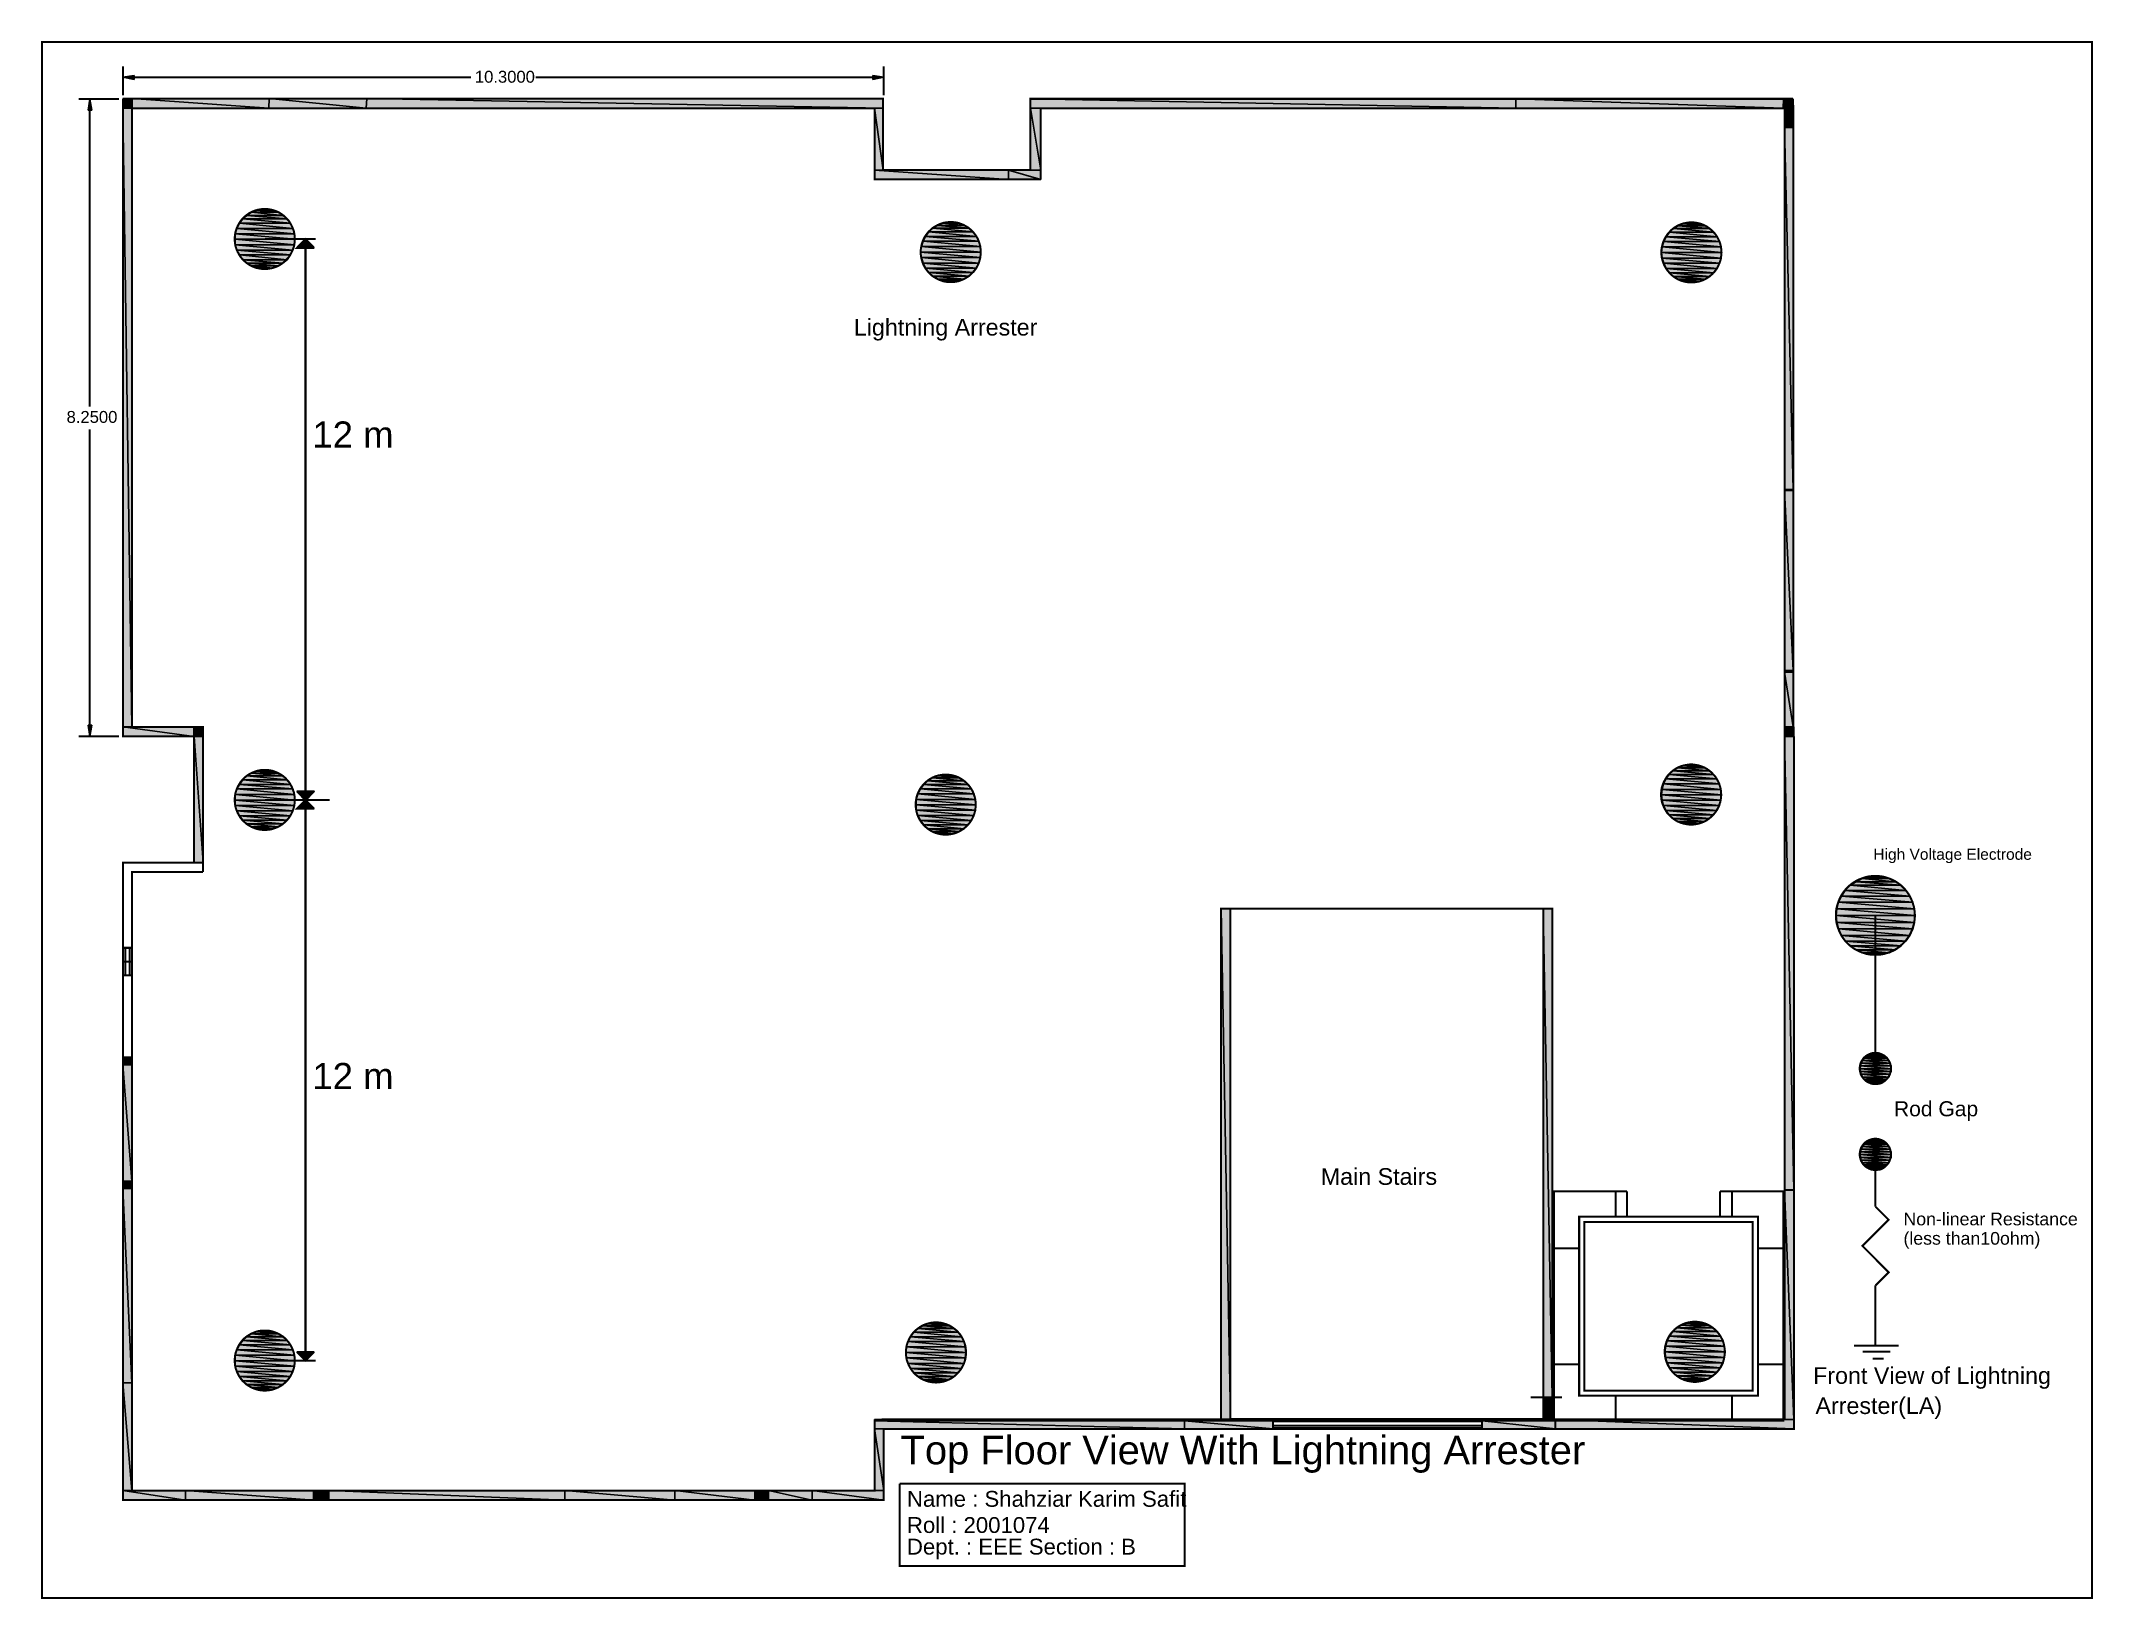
# Model space of a CAD drawing. Header units: millimetres. Extents: x 12 to 271, y 7 to 204.
import ezdxf

# ---------------------------------------------------------------- set-up
doc = ezdxf.new("R2010")
doc.units = ezdxf.units.MM
for name, color, linetype in [('H', 251, 'Continuous'), ('P', 255, 'Continuous'), ('T', 255, 'Continuous')]:
    doc.layers.add(name, color=color, linetype=linetype)
doc.styles.get("Standard").update_dxf_attribs({"font": 'ARIAL.TTF'})

msp = doc.modelspace()

# ---------------------------------------------------------------- texts
at = {"layer": 'T', "attachment_point": 7}
for s, insert, char_height in [('{\\fArial|b0|i0|c0|p18;10.3000}', (66.8, 198.3), 1.5), ('{\\fArial|b0|i0|c0|p18;Lightning Arrester}', (114.6, 165.8), 2.1), ('{\\fArial|b0|i0|c0|p18;8.2500}', (15.3, 155.4), 1.5), ('{\\fArial|b0|i0|c0|p18;12 m}', (46.3, 152.3), 3.3), ('{\\fArial|b0|i0|c0|p18;High Voltage Electrode}', (243.2, 99.9), 1.4), ('{\\fArial|b0|i0|c0|p18;12 m}', (46.3, 71.4), 3.3), ('{\\fArial|b0|i0|c0|p18;Rod Gap}', (245.8, 67.4), 1.9), ('{\\fArial|b0|i0|c0|p18;Main Stairs}', (173.5, 59.3), 2.1), ('{\\fArial|b0|i0|c0|p18;Non-linear Resistance}', (247, 54.2), 1.6), ('{\\fArial|b0|i0|c0|p18;(less than10ohm)}', (247, 51.3), 1.6), ('{\\fArial|b0|i0|c0|p18;Front View of Lightning}', (235.6, 33.6), 2.1), ('{\\fArial|b0|i0|c0|p18;Arrester(LA)}', (235.9, 29.8), 2.1), ('{\\fArial|b0|i0|c0|p18;Top Floor View With Lightning Arrester}', (120.5, 23), 3.6), ('{\\fArial|b0|i0|c0|p18;Name : Shahziar Karim Safit}', (121.3, 18.7), 2), ('{\\fArial|b0|i0|c0|p18;Roll : 2001074}', (121.3, 15.4), 2), ('{\\fArial|b0|i0|c0|p18;Dept. : EEE Section : B}', (121.3, 12.1), 2)]:
    msp.add_mtext(s, dxfattribs=dict(at, insert=insert, char_height=char_height))

# ---------------------------------------------------------------- hatches: boundary and pattern name
at = {"layer": 'H', "linetype": 'Continuous'}
for points in [[(23.813, 198.737), (22.401, 199.002), (23.813, 199.214), (23.813, 198.737)], [(116.981, 198.737), (116.981, 199.214), (118.375, 199.002), (116.981, 198.737)], [(18.009, 194.839), (18.221, 196.25), (18.468, 194.839), (18.009, 194.839)], [(22.401, 195.104), (22.401, 196.286), (23.548, 196.286), (23.548, 195.104), (22.401, 195.104)], [(22.401, 117.087), (22.401, 195.104), (23.548, 195.104), (23.548, 117.087), (22.401, 117.087)], [(23.548, 195.104), (23.548, 196.321), (40.869, 196.321), (40.816, 195.104), (23.548, 195.104)], [(40.816, 195.104), (40.869, 196.321), (53.181, 196.321), (53.093, 195.104), (40.816, 195.104)], [(53.093, 195.104), (53.181, 196.321), (118.286, 196.321), (118.286, 195.104), (53.093, 195.104)], [(117.228, 187.307), (117.228, 195.104), (118.286, 195.104), (118.286, 187.307), (117.228, 187.307)], [(136.878, 195.104), (136.878, 196.286), (198.085, 196.286), (198.085, 195.104), (136.878, 195.104)], [(136.878, 187.307), (136.878, 195.104), (138.183, 195.104), (138.183, 187.307), (136.878, 187.307)], [(198.085, 195.104), (198.085, 196.286), (231.881, 196.286), (231.828, 195.104), (198.085, 195.104)], [(231.828, 195.104), (231.881, 196.286), (233.063, 196.286), (233.098, 195.104), (231.828, 195.104)], [(233.098, 192.652), (232.004, 192.687), (232.004, 195.104), (233.098, 192.687), (233.098, 192.652)], [(233.098, 192.687), (232.004, 195.104), (233.098, 195.104), (233.098, 192.687)], [(232.004, 192.652), (232.004, 192.687), (233.098, 192.652), (232.004, 192.652)], [(232.004, 146.879), (232.004, 192.652), (233.098, 192.652), (233.098, 146.879), (232.004, 146.879)], [(117.228, 186.126), (117.228, 187.307), (134.091, 187.307), (134.091, 186.126), (117.228, 186.126)], [(134.091, 186.126), (134.091, 187.307), (138.183, 187.307), (138.183, 186.126), (134.091, 186.126)], [(37.518, 181.134), (38.029, 181.592), (42.598, 181.592), (43.109, 181.134), (37.518, 181.134)], [(38.029, 181.592), (38.629, 181.98), (42.016, 181.98), (42.598, 181.592), (38.029, 181.592)], [(38.629, 181.98), (39.264, 182.227), (41.328, 182.227), (42.016, 181.98), (38.629, 181.98)], [(39.264, 182.227), (39.97, 182.351), (40.658, 182.351), (41.328, 182.227), (39.264, 182.227)], [(36.548, 178.594), (36.583, 179.264), (44.044, 179.264), (44.08, 178.594), (36.548, 178.594)], [(36.583, 177.871), (36.548, 178.594), (44.08, 178.594), (44.044, 177.871), (36.583, 177.871)], [(36.583, 179.264), (36.795, 179.952), (43.833, 179.952), (44.044, 179.264), (36.583, 179.264)], [(36.795, 179.952), (37.095, 180.587), (43.533, 180.587), (43.833, 179.952), (36.795, 179.952)], [(37.095, 180.587), (37.518, 181.134), (43.109, 181.134), (43.533, 180.587), (37.095, 180.587)], [(44.344, 177.483), (45.438, 178.594), (46.531, 177.483), (44.344, 177.483)], [(123.331, 178.329), (123.631, 178.929), (130.069, 178.929), (130.351, 178.329), (123.331, 178.329)], [(123.631, 178.929), (124.054, 179.529), (129.646, 179.529), (130.069, 178.929), (123.631, 178.929)], [(124.054, 179.529), (124.566, 179.987), (129.134, 179.987), (129.646, 179.529), (124.054, 179.529)], [(124.566, 179.987), (125.148, 180.322), (128.535, 180.322), (129.134, 179.987), (124.566, 179.987)], [(125.148, 180.322), (125.783, 180.587), (127.864, 180.587), (128.535, 180.322), (125.148, 180.322)], [(125.783, 180.587), (126.506, 180.71), (127.176, 180.71), (127.864, 180.587), (125.783, 180.587)], [(216.764, 178.294), (217.064, 178.894), (223.485, 178.894), (223.785, 178.294), (216.764, 178.294)], [(217.064, 178.894), (217.488, 179.476), (223.061, 179.476), (223.485, 178.894), (217.064, 178.894)], [(217.488, 179.476), (217.981, 179.952), (222.568, 179.952), (223.061, 179.476), (217.488, 179.476)], [(217.981, 179.952), (218.581, 180.287), (221.968, 180.287), (222.568, 179.952), (217.981, 179.952)], [(218.581, 180.287), (219.216, 180.534), (221.298, 180.534), (221.968, 180.287), (218.581, 180.287)], [(219.216, 180.534), (219.939, 180.658), (220.61, 180.658), (221.298, 180.534), (219.216, 180.534)], [(36.795, 177.2), (36.583, 177.871), (44.044, 177.871), (43.833, 177.2), (36.795, 177.2)], [(37.095, 176.601), (36.795, 177.2), (43.833, 177.2), (43.533, 176.601), (37.095, 176.601)], [(37.518, 176.001), (37.095, 176.601), (43.533, 176.601), (43.109, 176.001), (37.518, 176.001)], [(38.029, 175.542), (37.518, 176.001), (43.109, 176.001), (42.598, 175.542), (38.029, 175.542)], [(123.031, 176.936), (123.119, 177.659), (130.563, 177.659), (130.616, 176.936), (123.031, 176.936)], [(123.119, 176.265), (123.031, 176.936), (130.616, 176.936), (130.563, 176.265), (123.119, 176.265)], [(123.119, 177.659), (123.331, 178.329), (130.351, 178.329), (130.563, 177.659), (123.119, 177.659)], [(123.331, 175.578), (123.119, 176.265), (130.563, 176.265), (130.351, 175.578), (123.331, 175.578)], [(216.464, 176.9), (216.553, 177.624), (223.996, 177.624), (224.049, 176.9), (216.464, 176.9)], [(216.553, 176.213), (216.464, 176.9), (224.049, 176.9), (223.996, 176.213), (216.553, 176.213)], [(216.553, 177.624), (216.764, 178.294), (223.785, 178.294), (223.996, 177.624), (216.553, 177.624)], [(216.764, 175.542), (216.553, 176.213), (223.996, 176.213), (223.785, 175.542), (216.764, 175.542)], [(38.629, 175.207), (38.029, 175.542), (42.598, 175.542), (42.016, 175.207), (38.629, 175.207)], [(39.264, 174.943), (38.629, 175.207), (42.016, 175.207), (41.328, 174.943), (39.264, 174.943)], [(39.97, 174.819), (39.264, 174.943), (41.328, 174.943), (40.658, 174.819), (39.97, 174.819)], [(123.631, 174.943), (123.331, 175.578), (130.351, 175.578), (130.069, 174.943), (123.631, 174.943)], [(124.054, 174.396), (123.631, 174.943), (130.069, 174.943), (129.646, 174.396), (124.054, 174.396)], [(124.566, 173.937), (124.054, 174.396), (129.646, 174.396), (129.134, 173.937), (124.566, 173.937)], [(125.148, 173.549), (124.566, 173.937), (129.134, 173.937), (128.535, 173.549), (125.148, 173.549)], [(125.783, 173.337), (125.148, 173.549), (128.535, 173.549), (127.864, 173.337), (125.783, 173.337)], [(217.064, 174.907), (216.764, 175.542), (223.785, 175.542), (223.485, 174.907), (217.064, 174.907)], [(217.488, 174.36), (217.064, 174.907), (223.485, 174.907), (223.061, 174.36), (217.488, 174.36)], [(217.981, 173.884), (217.488, 174.36), (223.061, 174.36), (222.568, 173.884), (217.981, 173.884)], [(218.581, 173.549), (217.981, 173.884), (222.568, 173.884), (221.968, 173.549), (218.581, 173.549)], [(219.216, 173.302), (218.581, 173.549), (221.968, 173.549), (221.298, 173.302), (219.216, 173.302)], [(126.506, 173.179), (125.783, 173.337), (127.864, 173.337), (127.176, 173.179), (126.506, 173.179)], [(219.939, 173.179), (219.216, 173.302), (221.298, 173.302), (220.61, 173.179), (219.939, 173.179)], [(232.004, 123.984), (232.004, 146.879), (233.098, 146.879), (233.098, 123.984), (232.004, 123.984)], [(232.004, 117.087), (232.004, 123.984), (233.098, 123.984), (233.098, 117.087), (232.004, 117.087)], [(18.221, 115.888), (18.009, 117.299), (18.468, 117.299), (18.221, 115.888)], [(22.401, 115.888), (22.401, 117.087), (31.38, 117.087), (31.38, 115.888), (22.401, 115.888)], [(31.38, 115.888), (31.38, 117.087), (32.526, 117.087), (32.526, 115.888), (31.38, 115.888)], [(232.004, 115.888), (232.004, 117.087), (233.098, 117.087), (233.098, 115.888), (232.004, 115.888)], [(31.38, 99.977), (31.38, 115.888), (32.526, 115.888), (32.526, 99.977), (31.38, 99.977)], [(232.004, 58.667), (232.004, 115.888), (233.186, 115.888), (233.186, 58.667), (232.004, 58.667)], [(38.629, 111.231), (39.264, 111.495), (41.328, 111.495), (42.016, 111.231), (38.629, 111.231)], [(39.264, 111.495), (39.97, 111.619), (40.658, 111.619), (41.328, 111.495), (39.264, 111.495)], [(217.435, 111.072), (217.946, 111.531), (222.515, 111.531), (223.026, 111.072), (217.435, 111.072)], [(217.946, 111.531), (218.546, 111.919), (221.933, 111.919), (222.515, 111.531), (217.946, 111.531)], [(218.546, 111.919), (219.216, 112.166), (221.298, 112.166), (221.933, 111.919), (218.546, 111.919)], [(219.216, 112.166), (219.886, 112.289), (220.61, 112.289), (221.298, 112.166), (219.216, 112.166)], [(36.583, 108.567), (36.795, 109.255), (43.833, 109.255), (44.044, 108.567), (36.583, 108.567)], [(36.795, 109.255), (37.095, 109.837), (43.533, 109.837), (43.833, 109.255), (36.795, 109.255)], [(37.095, 109.837), (37.518, 110.384), (43.109, 110.384), (43.533, 109.837), (37.095, 109.837)], [(37.518, 110.384), (38.029, 110.896), (42.598, 110.896), (43.109, 110.384), (37.518, 110.384)], [(38.029, 110.896), (38.629, 111.231), (42.016, 111.231), (42.598, 110.896), (38.029, 110.896)], [(45.438, 107.844), (44.344, 108.955), (46.531, 108.955), (45.438, 107.844)], [(122.696, 108.62), (122.996, 109.255), (129.434, 109.255), (129.716, 108.62), (122.696, 108.62)], [(122.996, 109.255), (123.419, 109.802), (129.011, 109.802), (129.434, 109.255), (122.996, 109.255)], [(123.419, 109.802), (123.931, 110.261), (128.499, 110.261), (129.011, 109.802), (123.419, 109.802)], [(123.931, 110.261), (124.513, 110.649), (127.9, 110.649), (128.499, 110.261), (123.931, 110.261)], [(124.513, 110.649), (125.201, 110.896), (127.229, 110.896), (127.9, 110.649), (124.513, 110.649)], [(125.201, 110.896), (125.871, 111.019), (126.541, 111.019), (127.229, 110.896), (125.201, 110.896)], [(216.464, 108.532), (216.553, 109.202), (223.961, 109.202), (224.049, 108.532), (216.464, 108.532)], [(216.553, 109.202), (216.711, 109.89), (223.785, 109.89), (223.961, 109.202), (216.553, 109.202)], [(216.711, 109.89), (217.011, 110.525), (223.449, 110.525), (223.785, 109.89), (216.711, 109.89)], [(217.011, 110.525), (217.435, 111.072), (223.026, 111.072), (223.449, 110.525), (217.011, 110.525)], [(36.548, 107.844), (36.583, 108.567), (44.044, 108.567), (44.08, 107.844), (36.548, 107.844)], [(36.583, 107.174), (36.548, 107.844), (44.08, 107.844), (44.044, 107.174), (36.583, 107.174)], [(36.795, 106.504), (36.583, 107.174), (44.044, 107.174), (43.833, 106.504), (36.795, 106.504)], [(37.095, 105.869), (36.795, 106.504), (43.833, 106.504), (43.533, 105.869), (37.095, 105.869)], [(44.344, 106.751), (45.438, 107.844), (46.531, 106.751), (44.344, 106.751)], [(122.449, 107.262), (122.484, 107.932), (129.928, 107.932), (129.981, 107.262), (122.449, 107.262)], [(122.484, 106.574), (122.449, 107.262), (129.981, 107.262), (129.928, 106.574), (122.484, 106.574)], [(122.484, 107.932), (122.696, 108.62), (129.716, 108.62), (129.928, 107.932), (122.484, 107.932)], [(122.696, 105.904), (122.484, 106.574), (129.928, 106.574), (129.716, 105.904), (122.696, 105.904)], [(216.553, 107.844), (216.464, 108.532), (224.049, 108.532), (223.961, 107.844), (216.553, 107.844)], [(216.711, 107.174), (216.553, 107.844), (223.961, 107.844), (223.785, 107.174), (216.711, 107.174)], [(217.011, 106.539), (216.711, 107.174), (223.785, 107.174), (223.449, 106.539), (217.011, 106.539)], [(217.435, 105.992), (217.011, 106.539), (223.449, 106.539), (223.026, 105.992), (217.435, 105.992)], [(37.518, 105.304), (37.095, 105.869), (43.533, 105.869), (43.109, 105.304), (37.518, 105.304)], [(38.029, 104.846), (37.518, 105.304), (43.109, 105.304), (42.598, 104.846), (38.029, 104.846)], [(38.629, 104.458), (38.029, 104.846), (42.598, 104.846), (42.016, 104.458), (38.629, 104.458)], [(39.264, 104.211), (38.629, 104.458), (42.016, 104.458), (41.328, 104.211), (39.264, 104.211)], [(39.97, 104.087), (39.264, 104.211), (41.328, 104.211), (40.658, 104.087), (39.97, 104.087)], [(122.996, 105.269), (122.696, 105.904), (129.716, 105.904), (129.434, 105.269), (122.996, 105.269)], [(123.419, 104.722), (122.996, 105.269), (129.434, 105.269), (129.011, 104.722), (123.419, 104.722)], [(123.931, 104.246), (123.419, 104.722), (129.011, 104.722), (128.499, 104.246), (123.931, 104.246)], [(124.513, 103.875), (123.931, 104.246), (128.499, 104.246), (127.9, 103.875), (124.513, 103.875)], [(125.201, 103.611), (124.513, 103.875), (127.9, 103.875), (127.229, 103.611), (125.201, 103.611)], [(125.871, 103.487), (125.201, 103.611), (127.229, 103.611), (126.541, 103.487), (125.871, 103.487)], [(217.946, 105.516), (217.435, 105.992), (223.026, 105.992), (222.515, 105.516), (217.946, 105.516)], [(218.546, 105.145), (217.946, 105.516), (222.515, 105.516), (221.933, 105.145), (218.546, 105.145)], [(219.216, 104.881), (218.546, 105.145), (221.933, 105.145), (221.298, 104.881), (219.216, 104.881)], [(219.886, 104.757), (219.216, 104.881), (221.298, 104.881), (220.61, 104.757), (219.886, 104.757)], [(239.201, 95.744), (239.66, 96.467), (247.28, 96.467), (247.791, 95.744), (239.201, 95.744)], [(239.66, 96.467), (240.295, 97.102), (246.698, 97.102), (247.28, 96.467), (239.66, 96.467)], [(240.295, 97.102), (241.018, 97.561), (245.974, 97.561), (246.698, 97.102), (240.295, 97.102)], [(241.018, 97.561), (241.776, 97.949), (245.216, 97.949), (245.974, 97.561), (241.018, 97.561)], [(241.776, 97.949), (242.623, 98.16), (244.369, 98.16), (245.216, 97.949), (241.776, 97.949)], [(242.623, 98.16), (243.47, 98.249), (244.369, 98.16), (242.623, 98.16)], [(160.92, 29.739), (160.92, 94.139), (162.101, 94.139), (162.101, 29.739), (160.92, 29.739)], [(201.56, 32.544), (201.56, 94.139), (202.706, 94.139), (202.706, 32.544), (201.56, 32.544)], [(238.513, 93.292), (238.601, 94.139), (248.391, 94.139), (248.461, 93.292), (238.513, 93.292)], [(238.601, 92.393), (238.513, 93.292), (248.461, 93.292), (248.391, 92.393), (238.601, 92.393)], [(238.601, 94.139), (238.813, 94.985), (248.179, 94.985), (248.391, 94.139), (238.601, 94.139)], [(238.813, 94.985), (239.201, 95.744), (247.791, 95.744), (248.179, 94.985), (238.813, 94.985)], [(238.813, 91.599), (238.601, 92.393), (248.391, 92.393), (248.179, 91.599), (238.813, 91.599)], [(239.201, 90.787), (238.813, 91.599), (248.179, 91.599), (247.791, 90.787), (239.201, 90.787)], [(239.66, 90.064), (239.201, 90.787), (247.791, 90.787), (247.28, 90.064), (239.66, 90.064)], [(240.295, 89.482), (239.66, 90.064), (247.28, 90.064), (246.698, 89.482), (240.295, 89.482)], [(241.018, 88.971), (240.295, 89.482), (246.698, 89.482), (245.974, 88.971), (241.018, 88.971)], [(241.776, 88.583), (241.018, 88.971), (245.974, 88.971), (245.216, 88.583), (241.776, 88.583)], [(243.47, 88.3), (242.623, 88.371), (241.776, 88.583), (244.369, 88.371), (243.47, 88.3)], [(244.369, 88.371), (241.776, 88.583), (245.216, 88.583), (244.369, 88.371)], [(22.401, 74.454), (22.401, 75.389), (23.548, 75.389), (23.548, 74.454), (22.401, 74.454)], [(241.829, 75.001), (242.041, 75.3), (244.916, 75.3), (245.163, 75.001), (241.829, 75.001)], [(242.041, 75.3), (242.323, 75.512), (244.651, 75.512), (244.916, 75.3), (242.041, 75.3)], [(242.323, 75.512), (242.623, 75.724), (244.369, 75.724), (244.651, 75.512), (242.323, 75.512)], [(242.623, 75.724), (242.958, 75.847), (244.016, 75.847), (244.369, 75.724), (242.623, 75.724)], [(242.958, 75.847), (243.311, 75.935), (243.681, 75.935), (244.016, 75.847), (242.958, 75.847)], [(22.401, 59.796), (22.401, 74.454), (23.548, 74.454), (23.548, 59.796), (22.401, 59.796)], [(241.529, 73.978), (241.565, 74.33), (245.428, 74.33), (245.428, 73.978), (241.529, 73.978)], [(241.565, 73.607), (241.529, 73.978), (245.428, 73.978), (245.428, 73.607), (241.565, 73.607)], [(241.565, 74.33), (241.653, 74.665), (245.286, 74.665), (245.428, 74.33), (241.565, 74.33)], [(241.653, 73.272), (241.565, 73.607), (245.428, 73.607), (245.286, 73.272), (241.653, 73.272)], [(241.653, 74.665), (241.829, 75.001), (245.163, 75.001), (245.286, 74.665), (241.653, 74.665)], [(241.829, 72.919), (241.653, 73.272), (245.286, 73.272), (245.163, 72.919), (241.829, 72.919)], [(242.041, 72.672), (241.829, 72.919), (245.163, 72.919), (244.916, 72.672), (242.041, 72.672)], [(242.323, 72.425), (242.041, 72.672), (244.916, 72.672), (244.651, 72.425), (242.323, 72.425)], [(242.623, 72.214), (242.323, 72.425), (244.651, 72.425), (244.369, 72.214), (242.623, 72.214)], [(242.958, 72.073), (242.623, 72.214), (244.369, 72.214), (244.016, 72.073), (242.958, 72.073)], [(243.311, 72.037), (242.958, 72.073), (244.016, 72.073), (243.681, 72.037), (243.311, 72.037)], [(242.323, 64.664), (242.623, 64.876), (244.369, 64.876), (244.651, 64.664), (242.323, 64.664)], [(242.623, 64.876), (242.958, 65.017), (244.016, 65.017), (244.369, 64.876), (242.623, 64.876)], [(242.958, 65.017), (243.311, 65.052), (243.681, 65.052), (244.016, 65.017), (242.958, 65.017)], [(241.529, 63.147), (241.565, 63.482), (245.428, 63.482), (245.428, 63.147), (241.529, 63.147)], [(241.565, 62.759), (241.529, 63.147), (245.428, 63.147), (245.428, 62.759), (241.565, 62.759)], [(241.565, 63.482), (241.653, 63.818), (245.286, 63.818), (245.428, 63.482), (241.565, 63.482)], [(241.653, 62.424), (241.565, 62.759), (245.428, 62.759), (245.286, 62.424), (241.653, 62.424)], [(241.653, 63.818), (241.829, 64.17), (245.163, 64.17), (245.286, 63.818), (241.653, 63.818)], [(241.829, 62.089), (241.653, 62.424), (245.286, 62.424), (245.163, 62.089), (241.829, 62.089)], [(241.829, 64.17), (242.041, 64.453), (244.916, 64.453), (245.163, 64.17), (241.829, 64.17)], [(242.041, 64.453), (242.323, 64.664), (244.651, 64.664), (244.916, 64.453), (242.041, 64.453)], [(22.401, 58.879), (22.401, 59.796), (23.548, 59.796), (23.548, 58.879), (22.401, 58.879)], [(242.041, 61.842), (241.829, 62.089), (245.163, 62.089), (244.916, 61.842), (242.041, 61.842)], [(242.323, 61.577), (242.041, 61.842), (244.916, 61.842), (244.651, 61.577), (242.323, 61.577)], [(242.623, 61.366), (242.323, 61.577), (244.651, 61.577), (244.369, 61.366), (242.623, 61.366)], [(242.958, 61.242), (242.623, 61.366), (244.369, 61.366), (244.016, 61.242), (242.958, 61.242)], [(243.311, 61.207), (242.958, 61.242), (244.016, 61.242), (243.681, 61.207), (243.311, 61.207)], [(22.401, 34.361), (22.401, 58.879), (23.548, 58.879), (23.548, 34.361), (22.401, 34.361)], [(232.004, 29.739), (232.004, 58.667), (233.186, 58.667), (233.186, 29.739), (232.004, 29.739)], [(122.696, 41.222), (123.296, 41.557), (126.63, 41.557), (127.229, 41.222), (122.696, 41.222)], [(123.296, 41.557), (123.931, 41.804), (125.995, 41.804), (126.63, 41.557), (123.296, 41.557)], [(123.931, 41.804), (124.601, 41.945), (125.324, 41.945), (125.995, 41.804), (123.931, 41.804)], [(218.405, 41.31), (219.004, 41.645), (222.391, 41.645), (222.991, 41.31), (218.405, 41.31)], [(219.004, 41.645), (219.675, 41.892), (221.756, 41.892), (222.391, 41.645), (219.004, 41.645)], [(219.675, 41.892), (220.363, 42.016), (221.033, 42.016), (221.756, 41.892), (219.675, 41.892)], [(36.795, 38.506), (37.095, 39.141), (43.533, 39.141), (43.833, 38.506), (36.795, 38.506)], [(37.095, 39.141), (37.518, 39.688), (43.109, 39.688), (43.533, 39.141), (37.095, 39.141)], [(37.518, 39.688), (38.029, 40.164), (42.598, 40.164), (43.109, 39.688), (37.518, 39.688)], [(38.029, 40.164), (38.629, 40.534), (42.016, 40.534), (42.598, 40.164), (38.029, 40.164)], [(38.629, 40.534), (39.264, 40.799), (41.328, 40.799), (42.016, 40.534), (38.629, 40.534)], [(39.264, 40.799), (39.97, 40.922), (40.658, 40.922), (41.328, 40.799), (39.264, 40.799)], [(121.179, 38.171), (121.25, 38.894), (128.658, 38.894), (128.746, 38.171), (121.179, 38.171)], [(121.25, 38.894), (121.426, 39.564), (128.499, 39.564), (128.658, 38.894), (121.25, 38.894)], [(121.426, 39.564), (121.761, 40.164), (128.199, 40.164), (128.499, 39.564), (121.426, 39.564)], [(121.761, 40.164), (122.185, 40.746), (127.776, 40.746), (128.199, 40.164), (121.761, 40.164)], [(122.185, 40.746), (122.696, 41.222), (127.229, 41.222), (127.776, 40.746), (122.185, 40.746)], [(216.923, 38.259), (216.976, 38.982), (224.42, 38.982), (224.508, 38.259), (216.923, 38.259)], [(216.976, 38.982), (217.188, 39.652), (224.261, 39.652), (224.42, 38.982), (216.976, 38.982)], [(217.188, 39.652), (217.488, 40.252), (223.908, 40.252), (224.261, 39.652), (217.188, 39.652)], [(217.488, 40.252), (217.911, 40.834), (223.485, 40.834), (223.908, 40.252), (217.488, 40.252)], [(217.911, 40.834), (218.405, 41.31), (222.991, 41.31), (223.485, 40.834), (217.911, 40.834)], [(36.548, 37.148), (36.583, 37.835), (44.044, 37.835), (44.08, 37.148), (36.548, 37.148)], [(36.583, 36.442), (36.548, 37.148), (44.08, 37.148), (44.044, 36.442), (36.583, 36.442)], [(36.583, 37.835), (36.795, 38.506), (43.833, 38.506), (44.044, 37.835), (36.583, 37.835)], [(36.795, 35.807), (36.583, 36.442), (44.044, 36.442), (43.833, 35.807), (36.795, 35.807)], [(45.438, 37.148), (44.344, 38.259), (46.531, 38.259), (45.438, 37.148)], [(121.25, 37.5), (121.179, 38.171), (128.746, 38.171), (128.658, 37.5), (121.25, 37.5)], [(121.426, 36.812), (121.25, 37.5), (128.658, 37.5), (128.499, 36.812), (121.426, 36.812)], [(121.761, 36.177), (121.426, 36.812), (128.499, 36.812), (128.199, 36.177), (121.761, 36.177)], [(216.976, 37.571), (216.923, 38.259), (224.508, 38.259), (224.42, 37.571), (216.976, 37.571)], [(217.188, 36.901), (216.976, 37.571), (224.42, 37.571), (224.261, 36.901), (217.188, 36.901)], [(217.488, 36.266), (217.188, 36.901), (224.261, 36.901), (223.908, 36.266), (217.488, 36.266)], [(217.911, 35.719), (217.488, 36.266), (223.908, 36.266), (223.485, 35.719), (217.911, 35.719)], [(22.401, 20.779), (22.401, 34.361), (23.548, 34.361), (23.548, 20.779), (22.401, 20.779)], [(37.095, 35.172), (36.795, 35.807), (43.833, 35.807), (43.533, 35.172), (37.095, 35.172)], [(37.518, 34.608), (37.095, 35.172), (43.533, 35.172), (43.109, 34.608), (37.518, 34.608)], [(38.029, 34.149), (37.518, 34.608), (43.109, 34.608), (42.598, 34.149), (38.029, 34.149)], [(38.629, 33.761), (38.029, 34.149), (42.598, 34.149), (42.016, 33.761), (38.629, 33.761)], [(39.264, 33.514), (38.629, 33.761), (42.016, 33.761), (41.328, 33.514), (39.264, 33.514)], [(122.185, 35.631), (121.761, 36.177), (128.199, 36.177), (127.776, 35.631), (122.185, 35.631)], [(122.696, 35.172), (122.185, 35.631), (127.776, 35.631), (127.229, 35.172), (122.696, 35.172)], [(123.296, 34.784), (122.696, 35.172), (127.229, 35.172), (126.63, 34.784), (123.296, 34.784)], [(123.931, 34.572), (123.296, 34.784), (126.63, 34.784), (125.995, 34.572), (123.931, 34.572)], [(124.601, 34.449), (123.931, 34.572), (125.995, 34.572), (125.324, 34.449), (124.601, 34.449)], [(218.405, 35.243), (217.911, 35.719), (223.485, 35.719), (222.991, 35.243), (218.405, 35.243)], [(219.004, 34.872), (218.405, 35.243), (222.991, 35.243), (222.391, 34.872), (219.004, 34.872)], [(219.675, 34.66), (219.004, 34.872), (222.391, 34.872), (221.756, 34.66), (219.675, 34.66)], [(220.363, 34.484), (219.675, 34.66), (221.756, 34.66), (221.033, 34.484), (220.363, 34.484)], [(39.97, 33.39), (39.264, 33.514), (41.328, 33.514), (40.658, 33.39), (39.97, 33.39)], [(201.56, 29.739), (201.56, 32.544), (202.706, 32.544), (202.706, 29.739), (201.56, 29.739)], [(117.228, 29.704), (118.128, 29.739), (156.316, 29.739), (156.316, 29.704), (117.228, 29.704)], [(117.228, 29.58), (117.228, 29.704), (156.316, 29.704), (156.316, 29.58), (117.228, 29.58)], [(117.228, 28.557), (117.228, 29.58), (156.316, 29.58), (156.316, 28.557), (117.228, 28.557)], [(117.228, 20.779), (117.228, 28.557), (118.375, 28.557), (118.375, 20.779), (117.228, 20.779)], [(156.316, 29.704), (156.316, 29.739), (167.481, 29.739), (167.481, 29.704), (156.316, 29.704)], [(156.316, 29.58), (156.316, 29.704), (167.481, 29.704), (167.481, 29.58), (156.316, 29.58)], [(156.316, 28.557), (156.316, 29.58), (167.481, 29.58), (167.481, 28.557), (156.316, 28.557)], [(193.851, 28.557), (193.851, 29.58), (203.094, 29.58), (203.094, 28.557), (193.851, 28.557)], [(203.094, 28.557), (203.094, 29.739), (233.186, 29.739), (233.186, 28.557), (203.094, 28.557)], [(22.401, 19.579), (22.401, 20.779), (30.321, 20.779), (30.321, 19.579), (22.401, 19.579)], [(30.286, 19.579), (30.286, 20.779), (46.461, 20.779), (46.461, 19.579), (30.286, 19.579)], [(46.461, 19.579), (46.461, 20.779), (48.401, 20.779), (48.401, 19.579), (46.461, 19.579)], [(48.401, 19.579), (48.401, 20.779), (78.158, 20.779), (78.158, 19.579), (48.401, 19.579)], [(78.158, 19.579), (78.158, 20.779), (92.04, 20.779), (92.04, 19.579), (78.158, 19.579)], [(92.04, 19.579), (92.04, 20.779), (102.129, 20.779), (102.129, 19.579), (92.04, 19.579)], [(102.129, 19.579), (102.129, 20.779), (103.858, 20.779), (103.858, 19.579), (102.129, 19.579)], [(103.858, 19.579), (103.858, 20.779), (109.361, 20.779), (109.361, 19.579), (103.858, 19.579)], [(109.361, 19.579), (109.361, 20.779), (118.375, 20.779), (118.375, 19.579), (109.361, 19.579)]]:
    msp.add_hatch(color=256, dxfattribs=at).paths.add_polyline_path(points)

# ---------------------------------------------------------------- linework, layer by layer
at = {"layer": 'P', "const_width": 0.254}
for points in [[(12.206, 203.447), (270.775, 203.447), (270.775, 7.232), (12.206, 7.232), (12.206, 203.447)], [(22.401, 196.744), (22.401, 200.395)], [(118.375, 196.744), (118.375, 200.395)], [(23.813, 199.002), (66.305, 199.002)], [(116.981, 199.002), (74.471, 199.002)], [(21.908, 196.25), (16.828, 196.25)], [(18.221, 194.839), (18.221, 157.462)], [(22.366, 196.321), (118.286, 196.321), (118.286, 187.272)], [(22.401, 196.286), (22.401, 115.888), (31.38, 115.888), (31.38, 99.977), (22.401, 99.977), (22.401, 19.579), (31.556, 19.579)], [(23.548, 195.104), (23.548, 196.286)], [(138.183, 186.126), (117.228, 186.126), (117.228, 195.104), (23.548, 195.104), (23.548, 117.087), (32.526, 117.087), (32.526, 99.73)], [(146.156, 196.286), (136.878, 196.286), (136.878, 196.109)], [(136.878, 187.307), (136.878, 196.197)], [(147.338, 195.104), (138.183, 195.104), (138.183, 195.016)], [(138.183, 195.051), (138.183, 186.126)], [(233.063, 196.286), (146.156, 196.286)], [(231.881, 195.104), (147.338, 195.104)], [(232.004, 117.087), (232.004, 195.104), (231.246, 195.104)], [(233.098, 195.104), (233.063, 196.286)], [(233.098, 115.764), (233.098, 195.104), (233.098, 192.511)], [(136.878, 187.307), (118.375, 187.307)], [(44.08, 178.611), (44.08, 178.805), (44.044, 179.193), (43.974, 179.564), (43.85, 179.917), (43.709, 180.252), (43.533, 180.569), (43.339, 180.887), (43.092, 181.151), (42.845, 181.416), (42.563, 181.645), (42.263, 181.857), (41.945, 182.033), (41.593, 182.174), (41.24, 182.28), (40.869, 182.351), (40.481, 182.404), (40.287, 182.404), (40.093, 182.404), (39.723, 182.351), (39.352, 182.28), (39, 182.174), (38.647, 182.033), (38.329, 181.857), (38.029, 181.645), (37.747, 181.416), (37.483, 181.151), (37.253, 180.887), (37.059, 180.569), (36.883, 180.252), (36.742, 179.917), (36.618, 179.564), (36.548, 179.193), (36.513, 178.805), (36.513, 178.611), (36.513, 178.417), (36.548, 178.029), (36.618, 177.659), (36.742, 177.306), (36.883, 176.971), (37.059, 176.653), (37.253, 176.336), (37.483, 176.071), (37.747, 175.807), (38.029, 175.578), (38.329, 175.366), (38.647, 175.189), (39, 175.048), (39.352, 174.943), (39.723, 174.872), (40.093, 174.819), (40.287, 174.819), (40.481, 174.819), (40.869, 174.872), (41.24, 174.943), (41.593, 175.048), (41.945, 175.189), (42.263, 175.366), (42.563, 175.578), (42.845, 175.807), (43.092, 176.071), (43.339, 176.336), (43.533, 176.653), (43.709, 176.971), (43.85, 177.306), (43.974, 177.659), (44.044, 178.029), (44.08, 178.417), (44.08, 178.611)], [(40.323, 178.594), (46.708, 178.594)], [(46.531, 177.483), (44.344, 177.483), (45.438, 178.594), (46.531, 177.483), (45.438, 178.594)], [(45.438, 178.594), (45.438, 107.844)], [(130.616, 176.953), (130.616, 177.147), (130.563, 177.535), (130.493, 177.906), (130.387, 178.259), (130.246, 178.611), (130.069, 178.929), (129.858, 179.229), (129.628, 179.511), (129.364, 179.758), (129.099, 180.005), (128.782, 180.199), (128.464, 180.375), (128.129, 180.516), (127.776, 180.64), (127.406, 180.71), (127.018, 180.746), (126.824, 180.746), (126.63, 180.746), (126.242, 180.71), (125.871, 180.64), (125.518, 180.516), (125.183, 180.375), (124.866, 180.199), (124.548, 180.005), (124.284, 179.758), (124.019, 179.511), (123.79, 179.229), (123.578, 178.929), (123.402, 178.611), (123.261, 178.259), (123.155, 177.906), (123.084, 177.535), (123.031, 177.147), (123.031, 176.953), (123.031, 176.759), (123.084, 176.389), (123.155, 176.018), (123.261, 175.666), (123.402, 175.313), (123.578, 174.995), (123.79, 174.696), (124.019, 174.413), (124.284, 174.149), (124.548, 173.919), (124.866, 173.725), (125.183, 173.549), (125.518, 173.408), (125.871, 173.284), (126.242, 173.214), (126.63, 173.179), (126.824, 173.179), (127.018, 173.179), (127.406, 173.214), (127.776, 173.284), (128.129, 173.408), (128.464, 173.549), (128.782, 173.725), (129.099, 173.919), (129.364, 174.149), (129.628, 174.413), (129.858, 174.696), (130.069, 174.995), (130.246, 175.313), (130.387, 175.666), (130.493, 176.018), (130.563, 176.389), (130.616, 176.759), (130.616, 176.953)], [(224.049, 176.918), (224.032, 177.112), (223.996, 177.5), (223.926, 177.871), (223.82, 178.223), (223.661, 178.558), (223.502, 178.876), (223.291, 179.193), (223.061, 179.458), (222.797, 179.723), (222.515, 179.952), (222.215, 180.164), (221.897, 180.34), (221.562, 180.481), (221.209, 180.587), (220.839, 180.658), (220.451, 180.71), (220.257, 180.71), (220.063, 180.71), (219.675, 180.658), (219.304, 180.587), (218.952, 180.481), (218.616, 180.34), (218.281, 180.164), (217.981, 179.952), (217.699, 179.723), (217.452, 179.458), (217.223, 179.193), (217.011, 178.876), (216.835, 178.558), (216.694, 178.223), (216.588, 177.871), (216.5, 177.5), (216.464, 177.112), (216.464, 176.918), (216.464, 176.724), (216.5, 176.336), (216.588, 175.966), (216.694, 175.613), (216.835, 175.278), (217.011, 174.96), (217.223, 174.643), (217.452, 174.378), (217.699, 174.113), (217.981, 173.884), (218.281, 173.673), (218.616, 173.496), (218.952, 173.355), (219.304, 173.249), (219.675, 173.179), (220.063, 173.126), (220.257, 173.126), (220.451, 173.126), (220.839, 173.179), (221.209, 173.249), (221.562, 173.355), (221.897, 173.496), (222.215, 173.673), (222.515, 173.884), (222.797, 174.113), (223.061, 174.378), (223.291, 174.643), (223.502, 174.96), (223.661, 175.278), (223.82, 175.613), (223.926, 175.966), (223.996, 176.336), (224.032, 176.724), (224.049, 176.918)], [(18.221, 117.299), (18.221, 154.623)], [(31.38, 115.888), (31.38, 117.087), (23.548, 117.087), (22.401, 117.087)], [(118.128, 29.739), (232.004, 29.739), (232.004, 117.087)], [(233.151, 115.764), (233.151, 117.122)], [(21.908, 115.888), (16.828, 115.888)], [(46.373, 19.579), (118.375, 19.579), (118.375, 28.557), (233.186, 28.557), (233.186, 115.888)], [(233.186, 115.888), (232.004, 115.888)], [(44.08, 107.879), (44.08, 108.073), (44.044, 108.444), (43.974, 108.814), (43.85, 109.167), (43.709, 109.52), (43.533, 109.837), (43.339, 110.137), (43.092, 110.419), (42.845, 110.684), (42.563, 110.913), (42.263, 111.107), (41.945, 111.284), (41.593, 111.425), (41.24, 111.548), (40.869, 111.619), (40.481, 111.654), (40.287, 111.654), (40.093, 111.654), (39.723, 111.619), (39.352, 111.548), (39, 111.425), (38.647, 111.284), (38.329, 111.107), (38.029, 110.913), (37.747, 110.684), (37.483, 110.419), (37.253, 110.137), (37.059, 109.837), (36.883, 109.52), (36.742, 109.167), (36.618, 108.814), (36.548, 108.444), (36.513, 108.073), (36.513, 107.879), (36.513, 107.685), (36.548, 107.297), (36.618, 106.927), (36.742, 106.574), (36.883, 106.221), (37.059, 105.904), (37.253, 105.604), (37.483, 105.322), (37.747, 105.075), (38.029, 104.828), (38.329, 104.634), (38.647, 104.458), (39, 104.316), (39.352, 104.193), (39.723, 104.122), (40.093, 104.087), (40.287, 104.087), (40.481, 104.087), (40.869, 104.122), (41.24, 104.193), (41.593, 104.316), (41.945, 104.458), (42.263, 104.634), (42.563, 104.828), (42.845, 105.075), (43.092, 105.322), (43.339, 105.604), (43.533, 105.904), (43.709, 106.221), (43.85, 106.574), (43.974, 106.927), (44.044, 107.297), (44.08, 107.685), (44.08, 107.879)], [(223.996, 108.55), (223.996, 108.744), (223.961, 109.132), (223.89, 109.502), (223.767, 109.855), (223.626, 110.19), (223.449, 110.508), (223.255, 110.825), (223.008, 111.09), (222.762, 111.354), (222.479, 111.584), (222.179, 111.795), (221.862, 111.972), (221.509, 112.113), (221.156, 112.219), (220.786, 112.289), (220.398, 112.342), (220.204, 112.342), (220.01, 112.342), (219.639, 112.289), (219.269, 112.219), (218.916, 112.113), (218.563, 111.972), (218.246, 111.795), (217.946, 111.584), (217.664, 111.354), (217.399, 111.09), (217.17, 110.825), (216.976, 110.508), (216.8, 110.19), (216.658, 109.855), (216.535, 109.502), (216.464, 109.132), (216.429, 108.744), (216.429, 108.55), (216.429, 108.356), (216.464, 107.968), (216.535, 107.597), (216.658, 107.244), (216.8, 106.909), (216.976, 106.592), (217.17, 106.274), (217.399, 106.01), (217.664, 105.745), (217.946, 105.516), (218.246, 105.304), (218.563, 105.128), (218.916, 104.987), (219.269, 104.881), (219.639, 104.81), (220.01, 104.757), (220.204, 104.757), (220.398, 104.757), (220.786, 104.81), (221.156, 104.881), (221.509, 104.987), (221.862, 105.128), (222.179, 105.304), (222.479, 105.516), (222.762, 105.745), (223.008, 106.01), (223.255, 106.274), (223.449, 106.592), (223.626, 106.909), (223.767, 107.244), (223.89, 107.597), (223.961, 107.968), (223.996, 108.356), (223.996, 108.55)], [(46.531, 108.955), (45.438, 107.844), (44.344, 108.955), (45.438, 107.844)], [(129.981, 107.28), (129.981, 107.474), (129.928, 107.862), (129.858, 108.232), (129.752, 108.585), (129.611, 108.92), (129.434, 109.238), (129.223, 109.555), (128.993, 109.82), (128.729, 110.084), (128.464, 110.314), (128.147, 110.525), (127.829, 110.702), (127.494, 110.843), (127.141, 110.949), (126.771, 111.019), (126.383, 111.072), (126.189, 111.072), (125.995, 111.072), (125.607, 111.019), (125.236, 110.949), (124.883, 110.843), (124.548, 110.702), (124.231, 110.525), (123.913, 110.314), (123.649, 110.084), (123.384, 109.82), (123.155, 109.555), (122.943, 109.238), (122.767, 108.92), (122.626, 108.585), (122.52, 108.232), (122.449, 107.862), (122.396, 107.474), (122.396, 107.28), (122.396, 107.086), (122.449, 106.698), (122.52, 106.327), (122.626, 105.974), (122.767, 105.639), (122.943, 105.322), (123.155, 105.004), (123.384, 104.74), (123.649, 104.475), (123.913, 104.246), (124.231, 104.034), (124.548, 103.858), (124.883, 103.717), (125.236, 103.611), (125.607, 103.54), (125.995, 103.487), (126.189, 103.487), (126.383, 103.487), (126.771, 103.54), (127.141, 103.611), (127.494, 103.717), (127.829, 103.858), (128.147, 104.034), (128.464, 104.246), (128.729, 104.475), (128.993, 104.74), (129.223, 105.004), (129.434, 105.322), (129.611, 105.639), (129.752, 105.974), (129.858, 106.327), (129.928, 106.698), (129.981, 107.086), (129.981, 107.28)], [(40.323, 107.844), (48.489, 107.844)], [(46.531, 106.751), (44.344, 106.751), (45.438, 107.844), (46.531, 106.751), (45.438, 107.844), (45.438, 37.148)], [(46.531, 107.844), (44.344, 107.844)], [(32.526, 98.795), (23.548, 98.795), (23.548, 75.389)], [(23.548, 75.389), (23.548, 98.795)], [(31.38, 99.977), (32.526, 99.977)], [(32.526, 98.795), (32.526, 99.977)], [(248.426, 93.31), (248.426, 93.433), (248.408, 93.698), (248.391, 93.945), (248.356, 94.192), (248.303, 94.439), (248.232, 94.668), (248.162, 94.897), (248.073, 95.127), (247.985, 95.356), (247.879, 95.568), (247.773, 95.779), (247.65, 95.991), (247.509, 96.185), (247.368, 96.379), (247.209, 96.573), (247.05, 96.749), (246.892, 96.908), (246.715, 97.067), (246.521, 97.226), (246.327, 97.367), (246.133, 97.508), (245.921, 97.631), (245.71, 97.737), (245.498, 97.843), (245.269, 97.931), (245.039, 98.019), (244.81, 98.09), (244.581, 98.16), (244.334, 98.213), (244.087, 98.249), (243.84, 98.266), (243.575, 98.284), (243.452, 98.284), (243.328, 98.284), (243.064, 98.266), (242.817, 98.249), (242.57, 98.213), (242.323, 98.16), (242.094, 98.09), (241.864, 98.019), (241.635, 97.931), (241.406, 97.843), (241.194, 97.737), (240.983, 97.631), (240.771, 97.508), (240.577, 97.367), (240.383, 97.226), (240.189, 97.067), (240.012, 96.908), (239.854, 96.749), (239.695, 96.573), (239.536, 96.379), (239.395, 96.185), (239.254, 95.991), (239.13, 95.779), (239.025, 95.568), (238.919, 95.356), (238.831, 95.127), (238.742, 94.897), (238.672, 94.668), (238.601, 94.439), (238.548, 94.192), (238.513, 93.945), (238.495, 93.698), (238.478, 93.433), (238.478, 93.31), (238.478, 93.186), (238.495, 92.922), (238.513, 92.675), (238.548, 92.428), (238.601, 92.181), (238.672, 91.952), (238.742, 91.722), (238.831, 91.493), (238.919, 91.264), (239.025, 91.052), (239.13, 90.84), (239.254, 90.629), (239.395, 90.435), (239.536, 90.241), (239.695, 90.047), (239.854, 89.87), (240.012, 89.711), (240.189, 89.553), (240.383, 89.394), (240.577, 89.253), (240.771, 89.112), (240.983, 88.988), (241.194, 88.882), (241.406, 88.777), (241.635, 88.688), (241.864, 88.6), (242.094, 88.53), (242.323, 88.459), (242.57, 88.406), (242.817, 88.371), (243.064, 88.353), (243.328, 88.336), (243.452, 88.336), (243.575, 88.336), (243.84, 88.353), (244.087, 88.371), (244.334, 88.406), (244.581, 88.459), (244.81, 88.53), (245.039, 88.6), (245.269, 88.688), (245.498, 88.777), (245.71, 88.882), (245.921, 88.988), (246.133, 89.112), (246.327, 89.253), (246.521, 89.394), (246.715, 89.553), (246.892, 89.711), (247.05, 89.87), (247.209, 90.047), (247.368, 90.241), (247.509, 90.435), (247.65, 90.629), (247.773, 90.84), (247.879, 91.052), (247.985, 91.264), (248.073, 91.493), (248.162, 91.722), (248.232, 91.952), (248.303, 92.181), (248.356, 92.428), (248.391, 92.675), (248.408, 92.922), (248.426, 93.186), (248.426, 93.31)], [(160.92, 29.792), (160.92, 94.139), (162.101, 94.139)], [(162.101, 29.792), (201.56, 29.792), (201.56, 94.139)], [(202.706, 29.792), (202.706, 94.139), (162.101, 94.139), (162.101, 29.792)], [(243.47, 93.292), (243.47, 73.978)], [(23.548, 85.76), (22.401, 85.76), (22.401, 89.218)], [(22.401, 89.218), (23.548, 89.218)], [(22.701, 85.76), (22.701, 89.218)], [(23.248, 89.218), (23.248, 85.76)], [(23.548, 89.218), (23.548, 85.76)], [(23.548, 87.489), (22.401, 87.489)], [(23.548, 75.389), (22.401, 75.389)], [(23.548, 75.389), (23.548, 74.454)], [(23.548, 59.796), (23.548, 58.879), (23.548, 74.454), (23.548, 75.389)], [(245.428, 74.013), (245.428, 74.101), (245.392, 74.313), (245.357, 74.507), (245.304, 74.683), (245.233, 74.859), (245.128, 75.018), (245.022, 75.177), (244.916, 75.336), (244.775, 75.459), (244.634, 75.583), (244.475, 75.688), (244.299, 75.777), (244.122, 75.847), (243.946, 75.918), (243.752, 75.953), (243.558, 75.971), (243.452, 75.971), (243.346, 75.971), (243.152, 75.953), (242.958, 75.918), (242.782, 75.847), (242.605, 75.777), (242.429, 75.688), (242.27, 75.583), (242.129, 75.459), (241.988, 75.336), (241.882, 75.177), (241.776, 75.018), (241.67, 74.859), (241.6, 74.683), (241.547, 74.507), (241.512, 74.313), (241.476, 74.101), (241.476, 74.013), (241.476, 73.907), (241.512, 73.713), (241.547, 73.519), (241.6, 73.325), (241.67, 73.148), (241.776, 72.99), (241.882, 72.831), (241.988, 72.69), (242.129, 72.549), (242.27, 72.425), (242.429, 72.319), (242.605, 72.231), (242.782, 72.161), (242.958, 72.09), (243.152, 72.055), (243.346, 72.037), (243.452, 72.037), (243.558, 72.037), (243.752, 72.055), (243.946, 72.09), (244.122, 72.161), (244.299, 72.231), (244.475, 72.319), (244.634, 72.425), (244.775, 72.549), (244.916, 72.69), (245.022, 72.831), (245.128, 72.99), (245.233, 73.148), (245.304, 73.325), (245.357, 73.519), (245.392, 73.713), (245.428, 73.907), (245.428, 74.013)], [(23.548, 74.454), (23.548, 59.796)], [(245.428, 63.165), (245.428, 63.271), (245.392, 63.465), (245.357, 63.659), (245.304, 63.853), (245.233, 64.029), (245.128, 64.188), (245.022, 64.347), (244.916, 64.488), (244.775, 64.629), (244.634, 64.752), (244.475, 64.858), (244.299, 64.946), (244.122, 65.017), (243.946, 65.07), (243.752, 65.123), (243.558, 65.14), (243.452, 65.14), (243.346, 65.14), (243.152, 65.123), (242.958, 65.07), (242.782, 65.017), (242.605, 64.946), (242.429, 64.858), (242.27, 64.752), (242.129, 64.629), (241.988, 64.488), (241.882, 64.347), (241.776, 64.188), (241.67, 64.029), (241.6, 63.853), (241.547, 63.659), (241.512, 63.465), (241.476, 63.271), (241.476, 63.165), (241.476, 63.059), (241.512, 62.865), (241.547, 62.671), (241.6, 62.495), (241.67, 62.318), (241.776, 62.142), (241.882, 61.983), (241.988, 61.842), (242.129, 61.718), (242.27, 61.595), (242.429, 61.489), (242.605, 61.401), (242.782, 61.313), (242.958, 61.26), (243.152, 61.225), (243.346, 61.207), (243.452, 61.207), (243.558, 61.207), (243.752, 61.225), (243.946, 61.26), (244.122, 61.313), (244.299, 61.401), (244.475, 61.489), (244.634, 61.595), (244.775, 61.718), (244.916, 61.842), (245.022, 61.983), (245.128, 62.142), (245.233, 62.318), (245.304, 62.495), (245.357, 62.671), (245.392, 62.865), (245.428, 63.059), (245.428, 63.165)], [(243.47, 56.586), (243.47, 63.147)], [(23.548, 59.796), (23.548, 58.879)], [(23.548, 58.879), (22.401, 58.879)], [(23.548, 58.879), (23.548, 34.361)], [(23.548, 34.361), (23.548, 58.879)], [(223.873, 58.491), (231.828, 58.491), (231.828, 29.58), (202.918, 29.58), (202.918, 58.491), (212.108, 58.491)], [(210.714, 58.491), (210.714, 55.316)], [(223.873, 58.491), (223.873, 55.316), (212.108, 55.316), (212.108, 58.491)], [(225.354, 58.491), (225.354, 55.316)], [(232.004, 58.667), (233.186, 58.667)], [(228.653, 32.755), (206.093, 32.755), (206.093, 55.316), (228.653, 55.316), (228.653, 32.755)], [(227.983, 33.39), (206.763, 33.39), (206.763, 54.645), (227.983, 54.645), (227.983, 33.39)], [(206.763, 54.645), (206.763, 33.39)], [(243.47, 56.586), (245.128, 54.928), (241.829, 51.629), (245.128, 48.295), (243.47, 46.637)], [(202.918, 51.329), (206.093, 51.329)], [(228.653, 51.329), (231.828, 51.329)], [(243.47, 39.053), (243.47, 46.637)], [(128.746, 38.188), (128.746, 38.382), (128.711, 38.77), (128.64, 39.141), (128.517, 39.493), (128.376, 39.829), (128.199, 40.164), (128.005, 40.464), (127.758, 40.746), (127.512, 40.993), (127.229, 41.222), (126.929, 41.434), (126.612, 41.61), (126.259, 41.751), (125.906, 41.857), (125.536, 41.945), (125.148, 41.981), (124.954, 41.981), (124.76, 41.981), (124.389, 41.945), (124.019, 41.857), (123.666, 41.751), (123.313, 41.61), (122.996, 41.434), (122.696, 41.222), (122.414, 40.993), (122.149, 40.746), (121.92, 40.464), (121.726, 40.164), (121.55, 39.829), (121.408, 39.493), (121.285, 39.141), (121.214, 38.77), (121.179, 38.382), (121.179, 38.188), (121.179, 37.994), (121.214, 37.606), (121.285, 37.236), (121.408, 36.883), (121.55, 36.548), (121.726, 36.23), (121.92, 35.93), (122.149, 35.648), (122.414, 35.384), (122.696, 35.154), (122.996, 34.943), (123.313, 34.784), (123.666, 34.625), (124.019, 34.519), (124.389, 34.449), (124.76, 34.413), (124.954, 34.396), (125.148, 34.413), (125.536, 34.449), (125.906, 34.519), (126.259, 34.625), (126.612, 34.784), (126.929, 34.943), (127.229, 35.154), (127.512, 35.384), (127.758, 35.648), (128.005, 35.93), (128.199, 36.23), (128.376, 36.548), (128.517, 36.883), (128.64, 37.236), (128.711, 37.606), (128.746, 37.994), (128.746, 38.188)], [(224.473, 38.276), (224.455, 38.47), (224.42, 38.858), (224.349, 39.229), (224.243, 39.582), (224.084, 39.917), (223.926, 40.234), (223.714, 40.552), (223.485, 40.816), (223.22, 41.081), (222.938, 41.31), (222.638, 41.522), (222.321, 41.698), (221.985, 41.839), (221.633, 41.945), (221.262, 42.016), (220.874, 42.069), (220.68, 42.069), (220.486, 42.069), (220.098, 42.016), (219.728, 41.945), (219.375, 41.839), (219.04, 41.698), (218.705, 41.522), (218.405, 41.31), (218.123, 41.081), (217.876, 40.816), (217.646, 40.552), (217.435, 40.234), (217.258, 39.917), (217.117, 39.582), (217.011, 39.229), (216.923, 38.858), (216.888, 38.47), (216.888, 38.276), (216.888, 38.082), (216.923, 37.694), (217.011, 37.324), (217.117, 36.971), (217.258, 36.636), (217.435, 36.318), (217.646, 36.001), (217.876, 35.736), (218.123, 35.472), (218.405, 35.243), (218.705, 35.031), (219.04, 34.854), (219.375, 34.713), (219.728, 34.608), (220.098, 34.537), (220.486, 34.484), (220.68, 34.484), (220.874, 34.484), (221.262, 34.537), (221.633, 34.608), (221.985, 34.713), (222.321, 34.854), (222.638, 35.031), (222.938, 35.243), (223.22, 35.472), (223.485, 35.736), (223.714, 36.001), (223.926, 36.318), (224.084, 36.636), (224.243, 36.971), (224.349, 37.324), (224.42, 37.694), (224.455, 38.082), (224.473, 38.276)], [(44.08, 37.183), (44.08, 37.377), (44.044, 37.747), (43.974, 38.118), (43.85, 38.47), (43.709, 38.823), (43.533, 39.141), (43.339, 39.441), (43.092, 39.723), (42.845, 39.987), (42.563, 40.217), (42.263, 40.411), (41.945, 40.587), (41.593, 40.728), (41.24, 40.852), (40.869, 40.922), (40.481, 40.958), (40.287, 40.958), (40.093, 40.958), (39.723, 40.922), (39.352, 40.852), (39, 40.728), (38.647, 40.587), (38.329, 40.411), (38.029, 40.217), (37.747, 39.987), (37.483, 39.723), (37.253, 39.441), (37.059, 39.141), (36.883, 38.823), (36.742, 38.47), (36.618, 38.118), (36.548, 37.747), (36.513, 37.377), (36.513, 37.183), (36.513, 36.989), (36.548, 36.601), (36.618, 36.23), (36.742, 35.878), (36.883, 35.525), (37.059, 35.207), (37.253, 34.907), (37.483, 34.625), (37.747, 34.378), (38.029, 34.131), (38.329, 33.937), (38.647, 33.761), (39, 33.62), (39.352, 33.496), (39.723, 33.426), (40.093, 33.39), (40.287, 33.39), (40.481, 33.39), (40.869, 33.426), (41.24, 33.496), (41.593, 33.62), (41.945, 33.761), (42.263, 33.937), (42.563, 34.131), (42.845, 34.378), (43.092, 34.625), (43.339, 34.907), (43.533, 35.207), (43.709, 35.525), (43.85, 35.878), (43.974, 36.23), (44.044, 36.601), (44.08, 36.989), (44.08, 37.183)], [(243.47, 39.053), (246.398, 39.053), (240.771, 39.053), (243.47, 39.053)], [(46.708, 37.148), (40.323, 37.148)], [(46.531, 38.259), (45.438, 37.148), (44.344, 38.259), (45.438, 37.148)], [(202.918, 36.689), (206.093, 36.689)], [(228.653, 36.689), (231.828, 36.689)], [(241.864, 38.294), (245.339, 38.294)], [(243.099, 37.412), (244.493, 37.412)], [(23.548, 33.426), (23.548, 34.361)], [(23.548, 33.426), (23.548, 20.779), (31.556, 20.779)], [(199.99, 32.544), (203.941, 32.544)], [(210.714, 32.755), (210.714, 29.58)], [(225.354, 32.755), (225.354, 29.58)], [(93.786, 20.779), (117.228, 20.779), (117.228, 29.739)], [(118.128, 29.704), (117.193, 29.704)], [(193.851, 28.646), (193.851, 29.792), (167.481, 29.792)], [(167.481, 29.792), (167.481, 28.646)], [(193.851, 29.492), (167.481, 29.492)], [(167.481, 28.945), (193.851, 28.945)], [(167.481, 28.646), (193.851, 28.646)], [(203.094, 29.739), (203.094, 28.557)], [(31.556, 20.779), (46.373, 20.779)], [(46.373, 20.779), (92.851, 20.779)], [(93.786, 20.779), (92.851, 20.779), (93.786, 20.779), (92.851, 20.779)], [(120.403, 21.625), (156.351, 21.625), (156.351, 11.254), (120.403, 11.254), (120.403, 21.661)], [(31.556, 19.579), (46.373, 19.579)]]:
    msp.add_lwpolyline(points, dxfattribs=at)
at = {"layer": 'P'}
for points in [[(22.401, 199.002), (23.813, 199.214)], [(23.813, 198.737), (22.401, 199.002)], [(23.813, 199.214), (23.813, 198.737)], [(116.981, 199.214), (116.981, 198.737)], [(116.981, 198.737), (118.375, 199.002), (116.981, 199.214)], [(18.221, 196.25), (18.009, 194.839)], [(18.009, 194.839), (18.468, 194.839)], [(18.468, 194.839), (18.221, 196.25)], [(23.548, 196.286), (22.401, 196.286)], [(22.401, 196.286), (23.548, 195.104)], [(22.401, 196.286), (23.548, 195.104)], [(22.401, 195.104), (22.401, 196.286)], [(23.548, 195.104), (22.401, 195.104)], [(23.548, 195.104), (22.401, 195.104)], [(22.401, 195.104), (23.548, 117.087)], [(22.401, 195.104), (23.548, 117.087)], [(23.548, 117.087), (22.401, 117.087), (22.401, 195.104)], [(40.869, 196.321), (23.548, 196.321)], [(23.548, 196.321), (40.816, 195.104)], [(23.548, 196.321), (40.816, 195.104)], [(23.548, 195.104), (23.548, 196.321)], [(23.548, 195.104), (23.548, 196.286)], [(23.548, 117.087), (23.548, 195.104)], [(40.816, 195.104), (23.548, 195.104)], [(40.816, 195.104), (40.869, 196.321)], [(40.816, 195.104), (40.869, 196.321)], [(53.093, 195.104), (40.816, 195.104)], [(53.181, 196.321), (40.869, 196.321)], [(40.869, 196.321), (53.093, 195.104)], [(40.869, 196.321), (53.093, 195.104)], [(53.093, 195.104), (53.181, 196.321)], [(53.181, 196.321), (118.286, 195.104), (53.093, 195.104)], [(53.093, 195.104), (53.181, 196.321)], [(118.286, 196.321), (53.181, 196.321)], [(53.181, 196.321), (118.286, 195.104)], [(118.286, 195.104), (117.228, 195.104)], [(117.228, 195.104), (118.286, 187.307)], [(117.228, 195.104), (118.286, 187.307)], [(117.228, 187.307), (117.228, 195.104)], [(118.286, 195.104), (118.286, 196.321)], [(118.286, 187.307), (118.286, 195.104)], [(198.085, 196.286), (136.878, 196.286)], [(136.878, 196.286), (198.085, 195.104)], [(136.878, 196.286), (198.085, 195.104)], [(198.085, 195.104), (136.878, 195.104), (136.878, 196.286)], [(138.183, 195.104), (136.878, 195.104)], [(136.878, 195.104), (138.183, 187.307)], [(136.878, 195.104), (138.183, 187.307)], [(136.878, 187.307), (136.878, 195.104)], [(138.183, 187.307), (138.183, 195.104)], [(232.004, 195.104), (147.338, 195.104)], [(147.338, 195.104), (232.004, 195.104)], [(147.338, 195.104), (232.004, 195.104)], [(231.246, 195.104), (147.338, 195.104)], [(198.085, 195.104), (198.085, 196.286)], [(231.881, 196.286), (198.085, 196.286)], [(198.085, 196.286), (231.828, 195.104)], [(198.085, 196.286), (231.828, 195.104)], [(198.085, 195.104), (198.085, 196.286)], [(231.828, 195.104), (198.085, 195.104)], [(232.004, 195.104), (231.246, 195.104)], [(231.828, 195.104), (231.881, 196.286)], [(233.098, 195.104), (231.828, 195.104), (231.881, 196.286)], [(233.063, 196.286), (231.881, 196.286)], [(231.881, 196.286), (233.098, 195.104)], [(231.881, 196.286), (233.098, 195.104)], [(233.098, 195.104), (231.881, 195.104), (233.098, 195.104)], [(231.881, 195.104), (233.098, 195.104), (231.951, 195.104)], [(231.951, 195.104), (231.881, 195.104)], [(233.098, 195.104), (231.951, 195.104), (232.004, 195.104), (233.098, 195.104)], [(231.951, 195.104), (233.098, 195.104)], [(233.098, 195.104), (231.951, 195.104)], [(232.004, 195.104), (232.004, 195.104)], [(232.004, 195.104), (232.004, 192.687)], [(233.098, 192.687), (232.004, 195.104)], [(232.004, 195.104), (233.098, 195.104), (233.098, 192.687)], [(233.098, 192.687), (232.004, 195.104)], [(233.098, 195.104), (233.063, 196.286)], [(233.098, 195.104), (233.098, 195.104)], [(233.098, 195.104), (233.098, 195.104)], [(232.004, 192.687), (233.098, 192.687)], [(232.004, 192.687), (233.098, 192.687)], [(233.098, 192.652), (232.004, 192.687)], [(232.004, 192.687), (233.098, 192.652), (232.004, 192.652), (232.004, 192.687)], [(233.098, 192.652), (232.004, 192.652)], [(232.004, 192.652), (233.098, 147.003)], [(232.004, 192.652), (233.098, 147.003)], [(233.098, 147.003), (232.004, 147.003), (232.004, 192.652)], [(233.098, 192.687), (233.098, 192.652)], [(233.098, 147.003), (233.098, 192.652)], [(118.286, 187.307), (117.228, 187.307)], [(134.091, 187.307), (117.228, 187.307)], [(117.228, 187.307), (134.091, 186.126), (134.091, 187.307)], [(117.228, 187.307), (134.091, 186.126)], [(117.228, 186.126), (117.228, 187.307)], [(138.183, 187.307), (134.091, 187.307)], [(134.091, 187.307), (138.183, 186.126)], [(134.091, 187.307), (138.183, 186.126)], [(134.091, 186.126), (134.091, 187.307)], [(138.183, 187.307), (136.878, 187.307)], [(138.183, 186.126), (138.183, 187.307)], [(134.091, 186.126), (117.228, 186.126)], [(138.183, 186.126), (134.091, 186.126)], [(37.518, 181.134), (38.029, 181.592)], [(38.029, 181.592), (38.629, 181.98)], [(42.598, 181.592), (38.029, 181.592)], [(42.598, 181.592), (38.029, 181.592)], [(38.029, 181.592), (43.109, 181.134), (42.598, 181.592)], [(38.029, 181.592), (43.109, 181.134)], [(42.016, 181.98), (38.629, 181.98), (39.264, 182.227)], [(42.016, 181.98), (38.629, 181.98)], [(38.629, 181.98), (42.598, 181.592)], [(38.629, 181.98), (42.598, 181.592)], [(39.97, 182.351), (41.328, 182.227), (39.264, 182.227), (39.97, 182.351)], [(41.328, 182.227), (39.264, 182.227)], [(39.264, 182.227), (42.016, 181.98)], [(39.264, 182.227), (42.016, 181.98)], [(40.658, 182.351), (39.97, 182.351), (41.328, 182.227), (40.658, 182.351)], [(42.016, 181.98), (41.328, 182.227)], [(42.598, 181.592), (42.016, 181.98)], [(36.548, 178.594), (36.583, 179.264)], [(44.08, 178.594), (36.548, 178.594)], [(44.08, 178.594), (36.548, 178.594), (44.044, 177.871)], [(36.548, 178.594), (44.044, 177.871)], [(36.583, 177.871), (36.548, 178.594)], [(36.583, 179.264), (36.795, 179.952)], [(44.044, 179.264), (36.583, 179.264)], [(44.044, 179.264), (36.583, 179.264)], [(36.583, 179.264), (44.08, 178.594), (44.044, 179.264)], [(36.583, 179.264), (44.08, 178.594)], [(37.095, 180.587), (43.833, 179.952), (36.795, 179.952)], [(36.795, 179.952), (37.095, 180.587)], [(43.833, 179.952), (36.795, 179.952)], [(36.795, 179.952), (44.044, 179.264)], [(36.795, 179.952), (44.044, 179.264)], [(37.095, 180.587), (37.518, 181.134)], [(43.533, 180.587), (37.095, 180.587)], [(43.533, 180.587), (37.095, 180.587), (43.833, 179.952), (43.533, 180.587)], [(43.109, 181.134), (37.518, 181.134)], [(43.109, 181.134), (37.518, 181.134)], [(37.518, 181.134), (43.533, 180.587), (43.109, 181.134)], [(37.518, 181.134), (43.533, 180.587)], [(44.044, 179.264), (43.833, 179.952)], [(44.044, 177.871), (44.08, 178.594)], [(44.344, 177.483), (45.438, 178.594)], [(46.531, 177.483), (45.438, 178.594)], [(45.438, 178.594), (45.438, 177.483)], [(45.438, 178.594), (45.438, 177.483)], [(123.331, 178.329), (123.631, 178.929)], [(130.069, 178.929), (123.631, 178.929), (124.054, 179.529)], [(130.069, 178.929), (123.631, 178.929)], [(123.631, 178.929), (130.351, 178.329)], [(123.631, 178.929), (130.351, 178.329)], [(124.054, 179.529), (124.566, 179.987)], [(129.646, 179.529), (124.054, 179.529)], [(129.646, 179.529), (124.054, 179.529)], [(124.054, 179.529), (130.069, 178.929)], [(124.054, 179.529), (130.069, 178.929)], [(129.134, 179.987), (124.566, 179.987), (125.148, 180.322)], [(129.134, 179.987), (124.566, 179.987)], [(124.566, 179.987), (129.646, 179.529)], [(124.566, 179.987), (129.646, 179.529)], [(125.148, 180.322), (125.783, 180.587)], [(128.535, 180.322), (125.148, 180.322)], [(128.535, 180.322), (125.148, 180.322)], [(125.148, 180.322), (129.134, 179.987)], [(125.148, 180.322), (129.134, 179.987)], [(125.783, 180.587), (126.506, 180.71)], [(127.864, 180.587), (125.783, 180.587)], [(127.864, 180.587), (125.783, 180.587)], [(125.783, 180.587), (128.535, 180.322), (127.864, 180.587)], [(125.783, 180.587), (128.535, 180.322)], [(127.176, 180.71), (126.506, 180.71)], [(126.506, 180.71), (127.864, 180.587)], [(126.506, 180.71), (127.864, 180.587)], [(127.864, 180.587), (127.176, 180.71)], [(129.134, 179.987), (128.535, 180.322)], [(129.646, 179.529), (129.134, 179.987)], [(130.069, 178.929), (129.646, 179.529)], [(130.351, 178.329), (130.069, 178.929)], [(216.764, 178.294), (217.064, 178.894)], [(217.064, 178.894), (217.488, 179.476)], [(223.485, 178.894), (217.064, 178.894)], [(223.485, 178.894), (217.064, 178.894), (223.785, 178.294)], [(217.064, 178.894), (223.785, 178.294)], [(217.488, 179.476), (217.981, 179.952)], [(223.061, 179.476), (217.488, 179.476)], [(223.061, 179.476), (217.488, 179.476)], [(217.488, 179.476), (223.485, 178.894)], [(217.488, 179.476), (223.485, 178.894)], [(217.981, 179.952), (218.581, 180.287)], [(222.568, 179.952), (217.981, 179.952)], [(222.568, 179.952), (217.981, 179.952)], [(217.981, 179.952), (223.061, 179.476)], [(217.981, 179.952), (223.061, 179.476)], [(218.581, 180.287), (219.216, 180.534)], [(221.968, 180.287), (218.581, 180.287)], [(221.968, 180.287), (218.581, 180.287)], [(218.581, 180.287), (222.568, 179.952)], [(218.581, 180.287), (222.568, 179.952)], [(219.216, 180.534), (219.939, 180.658)], [(221.298, 180.534), (219.216, 180.534)], [(221.298, 180.534), (219.216, 180.534)], [(219.216, 180.534), (221.968, 180.287)], [(219.216, 180.534), (221.968, 180.287)], [(220.61, 180.658), (219.939, 180.658)], [(219.939, 180.658), (221.298, 180.534)], [(219.939, 180.658), (221.298, 180.534)], [(221.298, 180.534), (220.61, 180.658)], [(221.968, 180.287), (221.298, 180.534)], [(222.568, 179.952), (221.968, 180.287)], [(223.061, 179.476), (222.568, 179.952)], [(223.485, 178.894), (223.061, 179.476)], [(223.785, 178.294), (223.485, 178.894)], [(44.044, 177.871), (36.583, 177.871)], [(44.044, 177.871), (36.583, 177.871)], [(36.583, 177.871), (43.833, 177.2)], [(36.583, 177.871), (43.833, 177.2)], [(36.795, 177.2), (36.583, 177.871)], [(43.833, 177.2), (36.795, 177.2)], [(43.833, 177.2), (36.795, 177.2)], [(36.795, 177.2), (43.533, 176.601)], [(36.795, 177.2), (43.533, 176.601), (37.095, 176.601)], [(37.095, 176.601), (36.795, 177.2)], [(43.533, 176.601), (37.095, 176.601), (43.109, 176.001), (43.533, 176.601)], [(37.095, 176.601), (43.109, 176.001)], [(37.518, 176.001), (37.095, 176.601)], [(43.109, 176.001), (37.518, 176.001)], [(43.109, 176.001), (37.518, 176.001)], [(37.518, 176.001), (42.598, 175.542)], [(37.518, 176.001), (42.598, 175.542)], [(38.029, 175.542), (37.518, 176.001)], [(42.598, 175.542), (43.109, 176.001)], [(43.533, 176.601), (43.833, 177.2)], [(43.833, 177.2), (44.044, 177.871)], [(45.438, 177.483), (44.344, 177.483)], [(45.438, 177.483), (46.531, 177.483)], [(123.031, 176.936), (123.119, 177.659)], [(130.616, 176.936), (123.031, 176.936)], [(130.616, 176.936), (123.031, 176.936)], [(123.031, 176.936), (130.563, 176.265)], [(123.031, 176.936), (130.563, 176.265)], [(123.119, 176.265), (123.031, 176.936)], [(123.119, 177.659), (123.331, 178.329)], [(130.563, 177.659), (123.119, 177.659)], [(130.563, 177.659), (123.119, 177.659)], [(123.119, 177.659), (130.616, 176.936)], [(123.119, 177.659), (130.616, 176.936)], [(130.563, 176.265), (123.119, 176.265)], [(130.563, 176.265), (123.119, 176.265)], [(123.119, 176.265), (130.351, 175.578)], [(123.119, 176.265), (130.351, 175.578)], [(123.331, 175.578), (123.119, 176.265)], [(130.351, 178.329), (123.331, 178.329)], [(130.351, 178.329), (123.331, 178.329)], [(123.331, 178.329), (130.563, 177.659)], [(123.331, 178.329), (130.563, 177.659)], [(130.563, 177.659), (130.351, 178.329)], [(130.351, 175.578), (130.563, 176.265)], [(130.616, 176.936), (130.563, 177.659)], [(130.563, 176.265), (130.616, 176.936)], [(216.464, 176.9), (216.553, 177.624)], [(224.049, 176.9), (216.464, 176.9)], [(224.049, 176.9), (216.464, 176.9)], [(216.464, 176.9), (223.996, 176.213)], [(216.464, 176.9), (223.996, 176.213)], [(216.553, 176.213), (216.464, 176.9)], [(216.553, 177.624), (216.764, 178.294)], [(223.996, 177.624), (216.553, 177.624)], [(223.996, 177.624), (216.553, 177.624)], [(216.553, 177.624), (224.049, 176.9)], [(216.553, 177.624), (224.049, 176.9)], [(223.996, 176.213), (216.553, 176.213)], [(223.996, 176.213), (216.553, 176.213)], [(216.553, 176.213), (223.785, 175.542)], [(216.553, 176.213), (223.785, 175.542)], [(216.764, 175.542), (216.553, 176.213)], [(223.785, 178.294), (216.764, 178.294)], [(223.785, 178.294), (216.764, 178.294)], [(216.764, 178.294), (223.996, 177.624)], [(216.764, 178.294), (223.996, 177.624)], [(223.996, 177.624), (223.785, 178.294)], [(223.785, 175.542), (223.996, 176.213)], [(224.049, 176.9), (223.996, 177.624)], [(223.996, 176.213), (224.049, 176.9)], [(42.598, 175.542), (38.029, 175.542)], [(42.598, 175.542), (38.029, 175.542)], [(38.029, 175.542), (42.016, 175.207)], [(38.029, 175.542), (42.016, 175.207)], [(38.629, 175.207), (38.029, 175.542)], [(42.016, 175.207), (38.629, 175.207)], [(42.016, 175.207), (38.629, 175.207)], [(38.629, 175.207), (41.328, 174.943), (42.016, 175.207)], [(38.629, 175.207), (41.328, 174.943)], [(39.264, 174.943), (38.629, 175.207)], [(41.328, 174.943), (39.264, 174.943)], [(41.328, 174.943), (39.264, 174.943)], [(39.264, 174.943), (40.658, 174.819)], [(39.264, 174.943), (40.658, 174.819)], [(39.97, 174.819), (39.264, 174.943)], [(40.658, 174.819), (39.97, 174.819)], [(40.658, 174.819), (41.328, 174.943)], [(42.016, 175.207), (42.598, 175.542)], [(130.351, 175.578), (123.331, 175.578)], [(130.351, 175.578), (123.331, 175.578)], [(123.331, 175.578), (130.069, 174.943)], [(123.331, 175.578), (130.069, 174.943)], [(123.631, 174.943), (123.331, 175.578)], [(130.069, 174.943), (123.631, 174.943)], [(130.069, 174.943), (123.631, 174.943)], [(123.631, 174.943), (129.646, 174.396)], [(123.631, 174.943), (129.646, 174.396)], [(124.054, 174.396), (123.631, 174.943)], [(129.646, 174.396), (124.054, 174.396)], [(129.646, 174.396), (124.054, 174.396)], [(124.054, 174.396), (129.134, 173.937)], [(124.054, 174.396), (129.134, 173.937)], [(124.566, 173.937), (124.054, 174.396)], [(129.134, 173.937), (124.566, 173.937)], [(129.134, 173.937), (124.566, 173.937)], [(124.566, 173.937), (128.535, 173.549), (129.134, 173.937)], [(124.566, 173.937), (128.535, 173.549)], [(125.148, 173.549), (124.566, 173.937)], [(128.535, 173.549), (125.148, 173.549)], [(128.535, 173.549), (125.148, 173.549)], [(125.148, 173.549), (127.864, 173.337)], [(125.148, 173.549), (127.864, 173.337)], [(125.783, 173.337), (125.148, 173.549)], [(127.864, 173.337), (128.535, 173.549)], [(129.134, 173.937), (129.646, 174.396)], [(129.646, 174.396), (130.069, 174.943)], [(130.069, 174.943), (130.351, 175.578)], [(223.785, 175.542), (216.764, 175.542)], [(223.785, 175.542), (216.764, 175.542)], [(216.764, 175.542), (223.485, 174.907)], [(216.764, 175.542), (223.485, 174.907)], [(217.064, 174.907), (216.764, 175.542)], [(223.485, 174.907), (217.064, 174.907)], [(223.485, 174.907), (217.064, 174.907)], [(217.064, 174.907), (223.061, 174.36)], [(217.064, 174.907), (223.061, 174.36)], [(217.488, 174.36), (217.064, 174.907)], [(223.061, 174.36), (217.488, 174.36)], [(223.061, 174.36), (217.488, 174.36)], [(217.488, 174.36), (222.568, 173.884)], [(217.488, 174.36), (222.568, 173.884)], [(217.981, 173.884), (217.488, 174.36)], [(222.568, 173.884), (217.981, 173.884)], [(222.568, 173.884), (217.981, 173.884)], [(217.981, 173.884), (221.968, 173.549)], [(217.981, 173.884), (221.968, 173.549)], [(218.581, 173.549), (217.981, 173.884)], [(221.968, 173.549), (218.581, 173.549)], [(221.968, 173.549), (218.581, 173.549)], [(218.581, 173.549), (221.298, 173.302)], [(218.581, 173.549), (221.298, 173.302)], [(219.216, 173.302), (218.581, 173.549)], [(221.298, 173.302), (221.968, 173.549)], [(221.968, 173.549), (222.568, 173.884)], [(222.568, 173.884), (223.061, 174.36)], [(223.061, 174.36), (223.485, 174.907)], [(223.485, 174.907), (223.785, 175.542)], [(127.864, 173.337), (125.783, 173.337)], [(127.864, 173.337), (125.783, 173.337)], [(125.783, 173.337), (127.176, 173.179)], [(125.783, 173.337), (127.176, 173.179)], [(126.506, 173.179), (125.783, 173.337)], [(127.176, 173.179), (126.506, 173.179)], [(127.176, 173.179), (127.864, 173.337)], [(221.298, 173.302), (219.216, 173.302)], [(221.298, 173.302), (219.216, 173.302)], [(219.216, 173.302), (220.61, 173.179)], [(219.216, 173.302), (220.61, 173.179), (219.939, 173.179), (219.216, 173.302)], [(220.61, 173.179), (221.298, 173.302)], [(233.098, 147.003), (232.004, 147.003)], [(232.004, 147.003), (233.098, 146.879), (233.098, 147.003)], [(232.004, 147.003), (233.098, 146.879)], [(232.004, 146.879), (232.004, 147.003)], [(233.098, 146.879), (232.004, 146.879)], [(233.098, 146.879), (232.004, 146.879)], [(232.004, 146.879), (233.098, 124.195)], [(232.004, 146.879), (233.098, 124.195)], [(232.004, 124.195), (232.004, 146.879)], [(233.098, 124.195), (233.098, 146.879)], [(233.098, 124.195), (232.004, 124.195)], [(233.098, 124.195), (232.004, 124.195)], [(232.004, 124.195), (233.098, 123.984), (233.098, 124.195)], [(232.004, 124.195), (233.098, 123.984)], [(232.004, 123.984), (232.004, 124.195)], [(233.098, 123.984), (232.004, 123.984)], [(233.098, 123.984), (232.004, 123.984)], [(232.004, 123.984), (233.098, 117.087)], [(232.004, 123.984), (233.098, 117.087)], [(232.004, 117.087), (232.004, 123.984)], [(233.098, 117.087), (233.098, 123.984)], [(18.009, 117.299), (18.468, 117.299)], [(18.221, 115.888), (18.009, 117.299)], [(18.468, 117.299), (18.221, 115.888)], [(31.38, 117.087), (22.401, 117.087)], [(22.401, 117.087), (31.38, 115.888)], [(22.401, 117.087), (31.38, 115.888)], [(22.401, 115.888), (22.401, 117.087)], [(32.526, 117.087), (31.38, 117.087)], [(31.38, 117.087), (32.526, 115.888)], [(31.38, 117.087), (32.526, 115.888)], [(31.38, 115.888), (31.38, 117.087)], [(31.38, 115.888), (31.38, 117.087)], [(32.526, 115.888), (32.526, 117.087)], [(233.098, 117.087), (232.004, 117.087)], [(233.098, 117.087), (232.004, 117.087), (233.098, 115.888)], [(232.004, 117.087), (233.098, 115.888), (232.004, 115.888)], [(232.004, 115.888), (232.004, 117.087)], [(233.098, 115.888), (233.098, 117.087)], [(31.38, 115.888), (22.401, 115.888)], [(32.526, 115.888), (31.38, 115.888)], [(32.526, 115.888), (31.38, 115.888)], [(31.38, 115.888), (32.526, 99.977)], [(31.38, 115.888), (32.526, 99.977)], [(31.38, 99.977), (31.38, 115.888)], [(32.526, 99.977), (32.526, 115.888)], [(233.186, 115.888), (232.004, 115.888)], [(232.004, 115.888), (233.186, 58.667)], [(232.004, 115.888), (233.186, 58.667)], [(232.004, 58.667), (232.004, 115.888)], [(233.186, 58.667), (233.186, 115.888)], [(38.629, 111.231), (39.264, 111.495)], [(39.97, 111.619), (41.328, 111.495), (39.264, 111.495)], [(39.264, 111.495), (39.97, 111.619)], [(41.328, 111.495), (39.264, 111.495)], [(39.264, 111.495), (42.016, 111.231)], [(39.264, 111.495), (42.016, 111.231)], [(40.658, 111.619), (39.97, 111.619)], [(39.97, 111.619), (41.328, 111.495)], [(41.328, 111.495), (40.658, 111.619)], [(42.016, 111.231), (41.328, 111.495)], [(217.435, 111.072), (217.946, 111.531)], [(217.946, 111.531), (218.546, 111.919)], [(222.515, 111.531), (217.946, 111.531)], [(222.515, 111.531), (217.946, 111.531)], [(217.946, 111.531), (223.026, 111.072)], [(217.946, 111.531), (223.026, 111.072)], [(218.546, 111.919), (219.216, 112.166)], [(221.933, 111.919), (218.546, 111.919)], [(221.933, 111.919), (218.546, 111.919)], [(218.546, 111.919), (222.515, 111.531)], [(218.546, 111.919), (222.515, 111.531)], [(219.216, 112.166), (219.886, 112.289)], [(221.298, 112.166), (219.216, 112.166)], [(221.298, 112.166), (219.216, 112.166)], [(219.216, 112.166), (221.933, 111.919)], [(219.216, 112.166), (221.933, 111.919)], [(220.61, 112.289), (219.886, 112.289)], [(219.886, 112.289), (221.298, 112.166)], [(219.886, 112.289), (221.298, 112.166)], [(221.298, 112.166), (220.61, 112.289)], [(221.933, 111.919), (221.298, 112.166)], [(222.515, 111.531), (221.933, 111.919)], [(223.026, 111.072), (222.515, 111.531)], [(36.583, 108.567), (36.795, 109.255)], [(36.795, 109.255), (37.095, 109.837)], [(43.833, 109.255), (36.795, 109.255)], [(43.833, 109.255), (36.795, 109.255)], [(36.795, 109.255), (44.044, 108.567), (43.833, 109.255)], [(36.795, 109.255), (44.044, 108.567)], [(37.518, 110.384), (43.533, 109.837), (37.095, 109.837)], [(37.095, 109.837), (37.518, 110.384)], [(43.533, 109.837), (37.095, 109.837)], [(37.095, 109.837), (43.833, 109.255)], [(37.095, 109.837), (43.833, 109.255)], [(37.518, 110.384), (38.029, 110.896)], [(43.109, 110.384), (37.518, 110.384)], [(43.109, 110.384), (37.518, 110.384)], [(37.518, 110.384), (43.533, 109.837)], [(38.029, 110.896), (38.629, 111.231)], [(42.598, 110.896), (38.029, 110.896)], [(42.598, 110.896), (38.029, 110.896)], [(38.029, 110.896), (43.109, 110.384)], [(38.029, 110.896), (43.109, 110.384)], [(42.016, 111.231), (38.629, 111.231)], [(42.016, 111.231), (38.629, 111.231)], [(38.629, 111.231), (42.598, 110.896)], [(38.629, 111.231), (42.598, 110.896)], [(42.598, 110.896), (42.016, 111.231)], [(43.109, 110.384), (42.598, 110.896)], [(43.533, 109.837), (43.109, 110.384)], [(43.833, 109.255), (43.533, 109.837)], [(44.344, 108.955), (45.438, 108.955), (45.438, 107.844)], [(45.438, 107.844), (44.344, 108.955)], [(45.438, 108.955), (45.438, 107.844), (46.531, 108.955), (45.438, 108.955)], [(122.996, 109.255), (129.716, 108.62), (122.696, 108.62)], [(122.696, 108.62), (122.996, 109.255)], [(123.419, 109.802), (129.434, 109.255), (122.996, 109.255)], [(122.996, 109.255), (123.419, 109.802)], [(129.434, 109.255), (122.996, 109.255)], [(122.996, 109.255), (129.716, 108.62)], [(129.011, 109.802), (123.419, 109.802), (123.931, 110.261)], [(129.011, 109.802), (123.419, 109.802), (129.434, 109.255)], [(123.931, 110.261), (124.513, 110.649)], [(128.499, 110.261), (123.931, 110.261)], [(128.499, 110.261), (123.931, 110.261)], [(123.931, 110.261), (129.011, 109.802)], [(123.931, 110.261), (129.011, 109.802)], [(124.513, 110.649), (125.201, 110.896)], [(127.9, 110.649), (124.513, 110.649)], [(127.9, 110.649), (124.513, 110.649)], [(124.513, 110.649), (128.499, 110.261), (127.9, 110.649)], [(124.513, 110.649), (128.499, 110.261)], [(125.201, 110.896), (125.871, 111.019)], [(127.229, 110.896), (125.201, 110.896)], [(127.229, 110.896), (125.201, 110.896)], [(125.201, 110.896), (127.9, 110.649)], [(125.201, 110.896), (127.9, 110.649)], [(126.541, 111.019), (125.871, 111.019), (127.229, 110.896)], [(125.871, 111.019), (127.229, 110.896)], [(127.229, 110.896), (126.541, 111.019)], [(127.9, 110.649), (127.229, 110.896)], [(129.011, 109.802), (128.499, 110.261)], [(129.434, 109.255), (129.011, 109.802)], [(129.716, 108.62), (129.434, 109.255)], [(216.464, 108.532), (216.553, 109.202)], [(216.553, 109.202), (216.711, 109.89)], [(223.961, 109.202), (216.553, 109.202)], [(223.961, 109.202), (216.553, 109.202)], [(216.553, 109.202), (224.049, 108.532)], [(216.553, 109.202), (224.049, 108.532)], [(216.711, 109.89), (217.011, 110.525)], [(223.785, 109.89), (216.711, 109.89)], [(223.785, 109.89), (216.711, 109.89)], [(216.711, 109.89), (223.961, 109.202)], [(216.711, 109.89), (223.961, 109.202)], [(217.011, 110.525), (217.435, 111.072)], [(223.449, 110.525), (217.011, 110.525)], [(223.449, 110.525), (217.011, 110.525)], [(217.011, 110.525), (223.785, 109.89)], [(217.011, 110.525), (223.785, 109.89)], [(223.026, 111.072), (217.435, 111.072)], [(223.026, 111.072), (217.435, 111.072)], [(217.435, 111.072), (223.449, 110.525), (223.026, 111.072)], [(217.435, 111.072), (223.449, 110.525)], [(223.785, 109.89), (223.449, 110.525)], [(223.961, 109.202), (223.785, 109.89)], [(224.049, 108.532), (223.961, 109.202)], [(36.548, 107.844), (36.583, 108.567)], [(44.08, 107.844), (36.548, 107.844)], [(44.08, 107.844), (36.548, 107.844), (44.044, 107.174)], [(36.548, 107.844), (44.044, 107.174)], [(36.583, 107.174), (36.548, 107.844)], [(44.044, 108.567), (36.583, 108.567)], [(44.044, 108.567), (36.583, 108.567), (44.08, 107.844)], [(36.583, 108.567), (44.08, 107.844)], [(44.044, 107.174), (36.583, 107.174)], [(44.044, 107.174), (36.583, 107.174)], [(36.583, 107.174), (43.833, 106.504)], [(36.583, 107.174), (43.833, 106.504)], [(36.795, 106.504), (36.583, 107.174)], [(43.833, 106.504), (36.795, 106.504)], [(43.833, 106.504), (36.795, 106.504)], [(36.795, 106.504), (43.533, 105.869)], [(36.795, 106.504), (43.533, 105.869)], [(43.533, 105.869), (37.095, 105.869), (36.795, 106.504)], [(43.533, 105.869), (43.833, 106.504)], [(43.833, 106.504), (44.044, 107.174)], [(44.08, 107.844), (44.044, 108.567)], [(44.044, 107.174), (44.08, 107.844)], [(44.344, 106.751), (45.438, 107.844)], [(45.438, 106.751), (44.344, 106.751)], [(46.531, 106.751), (45.438, 107.844), (45.438, 106.751)], [(45.438, 107.844), (45.438, 106.751)], [(45.438, 106.751), (46.531, 106.751)], [(122.449, 107.262), (122.484, 107.932)], [(129.981, 107.262), (122.449, 107.262)], [(129.981, 107.262), (122.449, 107.262)], [(122.449, 107.262), (129.928, 106.574), (129.981, 107.262)], [(122.449, 107.262), (129.928, 106.574), (122.484, 106.574)], [(122.484, 106.574), (122.449, 107.262)], [(122.696, 108.62), (129.928, 107.932), (122.484, 107.932)], [(122.484, 107.932), (122.696, 108.62)], [(129.928, 107.932), (122.484, 107.932), (129.981, 107.262)], [(122.484, 107.932), (129.981, 107.262)], [(129.928, 106.574), (122.484, 106.574)], [(122.484, 106.574), (129.716, 105.904)], [(122.484, 106.574), (129.716, 105.904)], [(122.696, 105.904), (122.484, 106.574)], [(129.716, 108.62), (122.696, 108.62)], [(122.696, 108.62), (129.928, 107.932), (129.716, 108.62)], [(129.716, 105.904), (129.928, 106.574)], [(129.981, 107.262), (129.928, 107.932)], [(224.049, 108.532), (216.464, 108.532)], [(224.049, 108.532), (216.464, 108.532)], [(216.464, 108.532), (223.961, 107.844)], [(216.464, 108.532), (223.961, 107.844)], [(216.553, 107.844), (216.464, 108.532)], [(223.961, 107.844), (216.553, 107.844)], [(223.961, 107.844), (216.553, 107.844)], [(216.553, 107.844), (223.785, 107.174)], [(216.553, 107.844), (223.785, 107.174)], [(216.711, 107.174), (216.553, 107.844)], [(223.785, 107.174), (216.711, 107.174)], [(223.785, 107.174), (216.711, 107.174)], [(216.711, 107.174), (223.449, 106.539)], [(216.711, 107.174), (223.449, 106.539)], [(217.011, 106.539), (216.711, 107.174)], [(223.449, 106.539), (217.011, 106.539)], [(223.449, 106.539), (217.011, 106.539)], [(217.011, 106.539), (223.026, 105.992)], [(217.011, 106.539), (223.026, 105.992)], [(223.026, 105.992), (217.435, 105.992), (217.011, 106.539)], [(223.026, 105.992), (223.449, 106.539)], [(223.449, 106.539), (223.785, 107.174)], [(223.785, 107.174), (223.961, 107.844)], [(223.961, 107.844), (224.049, 108.532)], [(43.533, 105.869), (37.095, 105.869)], [(37.095, 105.869), (43.109, 105.304)], [(37.095, 105.869), (43.109, 105.304)], [(37.518, 105.304), (37.095, 105.869)], [(43.109, 105.304), (37.518, 105.304)], [(43.109, 105.304), (37.518, 105.304)], [(37.518, 105.304), (42.598, 104.846)], [(37.518, 105.304), (42.598, 104.846)], [(38.029, 104.846), (37.518, 105.304)], [(42.598, 104.846), (38.029, 104.846)], [(42.598, 104.846), (38.029, 104.846)], [(38.029, 104.846), (42.016, 104.458)], [(38.029, 104.846), (42.016, 104.458)], [(38.629, 104.458), (38.029, 104.846)], [(42.016, 104.458), (38.629, 104.458)], [(42.016, 104.458), (38.629, 104.458), (41.328, 104.211)], [(38.629, 104.458), (41.328, 104.211), (39.264, 104.211)], [(39.264, 104.211), (38.629, 104.458)], [(41.328, 104.211), (39.264, 104.211)], [(39.264, 104.211), (40.658, 104.087)], [(39.264, 104.211), (40.658, 104.087)], [(39.97, 104.087), (39.264, 104.211)], [(40.658, 104.087), (39.97, 104.087)], [(40.658, 104.087), (41.328, 104.211)], [(41.328, 104.211), (42.016, 104.458)], [(42.016, 104.458), (42.598, 104.846)], [(42.598, 104.846), (43.109, 105.304)], [(43.109, 105.304), (43.533, 105.869)], [(129.716, 105.904), (122.696, 105.904)], [(129.716, 105.904), (122.696, 105.904), (129.434, 105.269)], [(122.696, 105.904), (129.434, 105.269), (122.996, 105.269), (122.696, 105.904)], [(129.434, 105.269), (122.996, 105.269), (129.011, 104.722), (129.434, 105.269)], [(122.996, 105.269), (129.011, 104.722)], [(123.419, 104.722), (122.996, 105.269)], [(129.011, 104.722), (123.419, 104.722)], [(129.011, 104.722), (123.419, 104.722)], [(123.419, 104.722), (128.499, 104.246)], [(123.419, 104.722), (128.499, 104.246)], [(123.931, 104.246), (123.419, 104.722)], [(128.499, 104.246), (123.931, 104.246)], [(128.499, 104.246), (123.931, 104.246)], [(123.931, 104.246), (127.9, 103.875)], [(123.931, 104.246), (127.9, 103.875)], [(124.513, 103.875), (123.931, 104.246)], [(127.9, 103.875), (124.513, 103.875)], [(127.9, 103.875), (124.513, 103.875)], [(124.513, 103.875), (127.229, 103.611)], [(124.513, 103.875), (127.229, 103.611)], [(125.201, 103.611), (124.513, 103.875)], [(127.229, 103.611), (125.201, 103.611)], [(127.229, 103.611), (125.201, 103.611)], [(125.201, 103.611), (126.541, 103.487)], [(125.201, 103.611), (126.541, 103.487)], [(125.871, 103.487), (125.201, 103.611)], [(126.541, 103.487), (127.229, 103.611)], [(127.229, 103.611), (127.9, 103.875)], [(127.9, 103.875), (128.499, 104.246)], [(128.499, 104.246), (129.011, 104.722)], [(129.434, 105.269), (129.716, 105.904)], [(223.026, 105.992), (217.435, 105.992)], [(217.435, 105.992), (222.515, 105.516)], [(217.435, 105.992), (222.515, 105.516)], [(217.946, 105.516), (217.435, 105.992)], [(222.515, 105.516), (217.946, 105.516)], [(222.515, 105.516), (217.946, 105.516)], [(217.946, 105.516), (221.933, 105.145), (222.515, 105.516)], [(217.946, 105.516), (221.933, 105.145)], [(218.546, 105.145), (217.946, 105.516)], [(221.933, 105.145), (218.546, 105.145)], [(221.933, 105.145), (218.546, 105.145)], [(218.546, 105.145), (221.298, 104.881)], [(218.546, 105.145), (221.298, 104.881)], [(219.216, 104.881), (218.546, 105.145)], [(221.298, 104.881), (219.216, 104.881)], [(221.298, 104.881), (219.216, 104.881)], [(219.216, 104.881), (220.61, 104.757)], [(219.216, 104.881), (220.61, 104.757)], [(220.61, 104.757), (219.886, 104.757), (219.216, 104.881)], [(220.61, 104.757), (221.298, 104.881)], [(221.298, 104.881), (221.933, 105.145)], [(222.515, 105.516), (223.026, 105.992)], [(126.541, 103.487), (125.871, 103.487)], [(32.526, 99.977), (31.38, 99.977)], [(239.201, 95.744), (239.66, 96.467)], [(239.66, 96.467), (240.295, 97.102)], [(247.28, 96.467), (239.66, 96.467)], [(247.28, 96.467), (239.66, 96.467)], [(239.66, 96.467), (247.791, 95.744)], [(239.66, 96.467), (247.791, 95.744)], [(240.295, 97.102), (241.018, 97.561)], [(246.698, 97.102), (240.295, 97.102)], [(246.698, 97.102), (240.295, 97.102)], [(240.295, 97.102), (247.28, 96.467)], [(240.295, 97.102), (247.28, 96.467)], [(241.018, 97.561), (241.776, 97.949)], [(245.974, 97.561), (241.018, 97.561)], [(245.974, 97.561), (241.018, 97.561)], [(241.018, 97.561), (246.698, 97.102)], [(241.018, 97.561), (246.698, 97.102)], [(241.776, 97.949), (242.623, 98.16)], [(245.216, 97.949), (241.776, 97.949)], [(245.216, 97.949), (241.776, 97.949)], [(241.776, 97.949), (245.974, 97.561)], [(241.776, 97.949), (245.974, 97.561)], [(242.623, 98.16), (243.47, 98.249)], [(244.369, 98.16), (242.623, 98.16)], [(244.369, 98.16), (242.623, 98.16)], [(242.623, 98.16), (245.216, 97.949)], [(242.623, 98.16), (245.216, 97.949)], [(243.47, 98.249), (244.369, 98.16)], [(245.216, 97.949), (244.369, 98.16)], [(245.974, 97.561), (245.216, 97.949)], [(246.698, 97.102), (245.974, 97.561)], [(247.28, 96.467), (246.698, 97.102)], [(247.791, 95.744), (247.28, 96.467)], [(160.92, 94.139), (162.101, 94.139)], [(162.101, 94.139), (160.92, 94.139)], [(162.101, 94.139), (160.92, 94.139)], [(160.92, 94.139), (162.101, 29.739), (162.101, 94.139)], [(160.92, 94.139), (162.101, 29.739)], [(160.92, 29.739), (160.92, 94.139)], [(162.101, 94.139), (162.101, 94.139)], [(202.706, 94.139), (201.56, 94.139)], [(201.56, 94.139), (202.706, 32.544)], [(201.56, 94.139), (202.706, 32.544)], [(201.56, 32.544), (201.56, 94.139)], [(202.706, 32.544), (202.706, 94.139)], [(248.461, 93.292), (238.513, 93.292), (238.601, 94.139)], [(248.461, 93.292), (238.513, 93.292)], [(238.513, 93.292), (248.391, 92.393)], [(238.513, 93.292), (248.391, 92.393)], [(238.601, 92.393), (238.513, 93.292)], [(238.601, 94.139), (238.813, 94.985)], [(248.391, 94.139), (238.601, 94.139)], [(248.391, 94.139), (238.601, 94.139)], [(238.601, 94.139), (248.461, 93.292)], [(238.601, 94.139), (248.461, 93.292)], [(238.813, 94.985), (239.201, 95.744)], [(248.179, 94.985), (238.813, 94.985)], [(248.179, 94.985), (238.813, 94.985)], [(238.813, 94.985), (248.391, 94.139)], [(238.813, 94.985), (248.391, 94.139)], [(247.791, 95.744), (239.201, 95.744)], [(247.791, 95.744), (239.201, 95.744)], [(239.201, 95.744), (248.179, 94.985)], [(239.201, 95.744), (248.179, 94.985)], [(248.179, 94.985), (247.791, 95.744)], [(248.391, 94.139), (248.179, 94.985)], [(248.461, 93.292), (248.391, 94.139)], [(248.391, 92.393), (248.461, 93.292)], [(248.391, 92.393), (238.601, 92.393)], [(248.391, 92.393), (238.601, 92.393), (248.179, 91.599)], [(238.601, 92.393), (248.179, 91.599)], [(238.813, 91.599), (238.601, 92.393)], [(248.179, 91.599), (238.813, 91.599)], [(248.179, 91.599), (238.813, 91.599)], [(238.813, 91.599), (247.791, 90.787)], [(238.813, 91.599), (247.791, 90.787)], [(239.201, 90.787), (238.813, 91.599)], [(247.791, 90.787), (239.201, 90.787)], [(247.791, 90.787), (239.201, 90.787)], [(239.201, 90.787), (247.28, 90.064)], [(239.201, 90.787), (247.28, 90.064)], [(239.66, 90.064), (239.201, 90.787)], [(247.28, 90.064), (247.791, 90.787)], [(247.791, 90.787), (248.179, 91.599)], [(248.179, 91.599), (248.391, 92.393)], [(247.28, 90.064), (239.66, 90.064)], [(247.28, 90.064), (239.66, 90.064)], [(239.66, 90.064), (246.698, 89.482), (247.28, 90.064)], [(239.66, 90.064), (246.698, 89.482)], [(240.295, 89.482), (239.66, 90.064)], [(246.698, 89.482), (240.295, 89.482)], [(246.698, 89.482), (240.295, 89.482)], [(240.295, 89.482), (245.974, 88.971)], [(240.295, 89.482), (245.974, 88.971)], [(241.018, 88.971), (240.295, 89.482)], [(245.974, 88.971), (241.018, 88.971)], [(245.974, 88.971), (241.018, 88.971)], [(241.018, 88.971), (245.216, 88.583)], [(241.018, 88.971), (245.216, 88.583)], [(241.776, 88.583), (241.018, 88.971)], [(245.216, 88.583), (241.776, 88.583)], [(241.776, 88.583), (242.623, 88.371)], [(244.369, 88.371), (241.776, 88.583)], [(241.776, 88.583), (245.216, 88.583)], [(244.369, 88.371), (241.776, 88.583)], [(242.623, 88.371), (244.369, 88.371)], [(242.623, 88.371), (244.369, 88.371)], [(243.47, 88.3), (242.623, 88.371)], [(244.369, 88.371), (243.47, 88.3)], [(245.216, 88.583), (244.369, 88.371)], [(245.216, 88.583), (245.974, 88.971)], [(245.974, 88.971), (246.698, 89.482)], [(23.548, 75.389), (22.401, 75.389)], [(22.401, 75.389), (23.548, 74.454)], [(22.401, 75.389), (23.548, 74.454)], [(23.548, 74.454), (22.401, 74.454), (22.401, 75.389)], [(23.548, 74.454), (23.548, 75.389)], [(241.829, 75.001), (242.041, 75.3)], [(242.041, 75.3), (242.323, 75.512)], [(244.916, 75.3), (242.041, 75.3)], [(244.916, 75.3), (242.041, 75.3)], [(242.041, 75.3), (245.163, 75.001)], [(242.041, 75.3), (245.163, 75.001)], [(242.323, 75.512), (242.623, 75.724)], [(244.651, 75.512), (242.323, 75.512)], [(244.651, 75.512), (242.323, 75.512)], [(242.323, 75.512), (244.916, 75.3)], [(242.323, 75.512), (244.916, 75.3)], [(242.623, 75.724), (242.958, 75.847)], [(244.369, 75.724), (242.623, 75.724)], [(244.369, 75.724), (242.623, 75.724)], [(242.623, 75.724), (244.651, 75.512)], [(242.623, 75.724), (244.651, 75.512)], [(243.311, 75.935), (244.016, 75.847), (242.958, 75.847)], [(242.958, 75.847), (243.311, 75.935)], [(244.016, 75.847), (242.958, 75.847)], [(242.958, 75.847), (244.369, 75.724)], [(242.958, 75.847), (244.369, 75.724)], [(243.681, 75.935), (243.311, 75.935)], [(243.311, 75.935), (244.016, 75.847)], [(244.016, 75.847), (243.681, 75.935)], [(244.369, 75.724), (244.016, 75.847)], [(244.651, 75.512), (244.369, 75.724)], [(244.916, 75.3), (244.651, 75.512)], [(245.163, 75.001), (244.916, 75.3)], [(23.548, 74.454), (22.401, 74.454)], [(22.401, 74.454), (23.548, 59.796)], [(22.401, 74.454), (23.548, 59.796)], [(22.401, 59.796), (22.401, 74.454)], [(23.548, 59.796), (23.548, 74.454)], [(241.529, 73.978), (241.565, 74.33)], [(245.428, 73.978), (241.529, 73.978)], [(245.428, 73.978), (241.529, 73.978)], [(241.529, 73.978), (245.428, 73.607)], [(241.529, 73.978), (245.428, 73.607)], [(245.428, 73.607), (241.565, 73.607), (241.529, 73.978)], [(245.428, 74.33), (241.565, 74.33), (241.653, 74.665)], [(245.428, 74.33), (241.565, 74.33)], [(241.565, 74.33), (245.428, 73.978)], [(241.565, 74.33), (245.428, 73.978)], [(245.428, 73.607), (241.565, 73.607)], [(241.565, 73.607), (245.286, 73.272)], [(241.565, 73.607), (245.286, 73.272)], [(241.653, 73.272), (241.565, 73.607)], [(241.653, 74.665), (241.829, 75.001)], [(245.286, 74.665), (241.653, 74.665)], [(245.286, 74.665), (241.653, 74.665)], [(241.653, 74.665), (245.428, 74.33)], [(241.653, 74.665), (245.428, 74.33)], [(245.286, 73.272), (241.653, 73.272)], [(245.286, 73.272), (241.653, 73.272), (245.163, 72.919)], [(241.653, 73.272), (245.163, 72.919), (241.829, 72.919)], [(241.829, 72.919), (241.653, 73.272)], [(245.163, 75.001), (241.829, 75.001)], [(245.163, 75.001), (241.829, 75.001)], [(241.829, 75.001), (245.286, 74.665)], [(241.829, 75.001), (245.286, 74.665)], [(245.163, 72.919), (241.829, 72.919)], [(241.829, 72.919), (244.916, 72.672)], [(241.829, 72.919), (244.916, 72.672)], [(242.041, 72.672), (241.829, 72.919)], [(244.916, 72.672), (242.041, 72.672)], [(244.916, 72.672), (242.041, 72.672)], [(242.041, 72.672), (244.651, 72.425)], [(242.041, 72.672), (244.651, 72.425)], [(242.323, 72.425), (242.041, 72.672)], [(244.651, 72.425), (244.916, 72.672)], [(244.916, 72.672), (245.163, 72.919)], [(245.286, 74.665), (245.163, 75.001)], [(245.163, 72.919), (245.286, 73.272)], [(245.428, 74.33), (245.286, 74.665)], [(245.286, 73.272), (245.428, 73.607)], [(245.428, 73.978), (245.428, 74.33)], [(245.428, 73.607), (245.428, 73.978)], [(244.651, 72.425), (242.323, 72.425)], [(244.651, 72.425), (242.323, 72.425), (244.369, 72.214)], [(242.323, 72.425), (244.369, 72.214), (242.623, 72.214)], [(242.623, 72.214), (242.323, 72.425)], [(244.369, 72.214), (242.623, 72.214)], [(242.623, 72.214), (244.016, 72.073)], [(242.623, 72.214), (244.016, 72.073)], [(242.958, 72.073), (242.623, 72.214)], [(244.016, 72.073), (242.958, 72.073)], [(244.016, 72.073), (242.958, 72.073), (243.681, 72.037), (244.016, 72.073)], [(242.958, 72.073), (243.681, 72.037)], [(243.311, 72.037), (242.958, 72.073)], [(243.681, 72.037), (243.311, 72.037)], [(244.016, 72.073), (244.369, 72.214)], [(244.369, 72.214), (244.651, 72.425)], [(242.323, 64.664), (242.623, 64.876)], [(242.623, 64.876), (242.958, 65.017)], [(244.369, 64.876), (242.623, 64.876)], [(244.369, 64.876), (242.623, 64.876)], [(242.623, 64.876), (244.651, 64.664)], [(242.623, 64.876), (244.651, 64.664)], [(242.958, 65.017), (243.311, 65.052)], [(244.016, 65.017), (242.958, 65.017)], [(244.016, 65.017), (242.958, 65.017)], [(242.958, 65.017), (244.369, 64.876)], [(242.958, 65.017), (244.369, 64.876)], [(243.681, 65.052), (243.311, 65.052)], [(243.311, 65.052), (244.016, 65.017)], [(243.311, 65.052), (244.016, 65.017)], [(244.016, 65.017), (243.681, 65.052)], [(244.369, 64.876), (244.016, 65.017)], [(244.651, 64.664), (244.369, 64.876)], [(241.529, 63.147), (241.565, 63.482)], [(245.428, 63.147), (241.529, 63.147)], [(245.428, 63.147), (241.529, 63.147)], [(241.529, 63.147), (245.428, 62.759)], [(241.529, 63.147), (245.428, 62.759), (241.565, 62.759)], [(241.565, 62.759), (241.529, 63.147)], [(241.565, 63.482), (241.653, 63.818)], [(245.428, 63.482), (241.565, 63.482)], [(245.428, 63.482), (241.565, 63.482)], [(241.565, 63.482), (245.428, 63.147)], [(241.565, 63.482), (245.428, 63.147)], [(245.428, 62.759), (241.565, 62.759)], [(241.565, 62.759), (245.286, 62.424)], [(241.565, 62.759), (245.286, 62.424)], [(241.653, 62.424), (241.565, 62.759)], [(245.286, 63.818), (241.653, 63.818), (241.829, 64.17)], [(245.286, 63.818), (241.653, 63.818)], [(241.653, 63.818), (245.428, 63.482)], [(241.653, 63.818), (245.428, 63.482)], [(245.286, 62.424), (241.653, 62.424)], [(245.286, 62.424), (241.653, 62.424)], [(241.653, 62.424), (245.163, 62.089)], [(241.653, 62.424), (245.163, 62.089)], [(245.163, 62.089), (241.829, 62.089), (241.653, 62.424)], [(241.829, 64.17), (242.041, 64.453)], [(245.163, 64.17), (241.829, 64.17)], [(245.163, 64.17), (241.829, 64.17)], [(241.829, 64.17), (245.286, 63.818)], [(241.829, 64.17), (245.286, 63.818)], [(242.041, 64.453), (242.323, 64.664)], [(244.916, 64.453), (242.041, 64.453)], [(244.916, 64.453), (242.041, 64.453)], [(242.041, 64.453), (245.163, 64.17)], [(242.041, 64.453), (245.163, 64.17)], [(244.651, 64.664), (242.323, 64.664)], [(244.651, 64.664), (242.323, 64.664)], [(242.323, 64.664), (244.916, 64.453)], [(242.323, 64.664), (244.916, 64.453)], [(244.916, 64.453), (244.651, 64.664)], [(245.163, 64.17), (244.916, 64.453)], [(245.286, 63.818), (245.163, 64.17)], [(245.163, 62.089), (245.286, 62.424)], [(245.428, 63.482), (245.286, 63.818)], [(245.286, 62.424), (245.428, 62.759)], [(245.428, 63.147), (245.428, 63.482)], [(245.428, 62.759), (245.428, 63.147)], [(23.548, 59.796), (22.401, 59.796)], [(23.548, 59.796), (22.401, 59.796)], [(22.401, 59.796), (23.548, 58.879)], [(22.401, 59.796), (23.548, 58.879)], [(22.401, 58.879), (22.401, 59.796)], [(23.548, 58.879), (23.548, 59.796)], [(245.163, 62.089), (241.829, 62.089)], [(241.829, 62.089), (244.916, 61.842)], [(241.829, 62.089), (244.916, 61.842)], [(242.041, 61.842), (241.829, 62.089)], [(244.916, 61.842), (242.041, 61.842)], [(244.916, 61.842), (242.041, 61.842)], [(242.041, 61.842), (244.651, 61.577)], [(242.041, 61.842), (244.651, 61.577)], [(242.323, 61.577), (242.041, 61.842)], [(244.651, 61.577), (242.323, 61.577)], [(244.651, 61.577), (242.323, 61.577)], [(242.323, 61.577), (244.369, 61.366)], [(242.323, 61.577), (244.369, 61.366)], [(242.623, 61.366), (242.323, 61.577)], [(244.369, 61.366), (242.623, 61.366)], [(244.369, 61.366), (242.623, 61.366), (244.016, 61.242), (244.369, 61.366)], [(242.623, 61.366), (244.016, 61.242)], [(242.958, 61.242), (242.623, 61.366)], [(244.016, 61.242), (242.958, 61.242)], [(244.016, 61.242), (242.958, 61.242)], [(242.958, 61.242), (243.681, 61.207), (244.016, 61.242)], [(242.958, 61.242), (243.681, 61.207)], [(243.311, 61.207), (242.958, 61.242)], [(243.681, 61.207), (243.311, 61.207)], [(244.369, 61.366), (244.651, 61.577)], [(244.651, 61.577), (244.916, 61.842)], [(244.916, 61.842), (245.163, 62.089)], [(23.548, 58.879), (22.401, 58.879)], [(23.548, 58.879), (22.401, 58.879)], [(22.401, 58.879), (23.548, 34.361), (23.548, 58.879)], [(22.401, 58.879), (23.548, 34.361)], [(22.401, 34.361), (22.401, 58.879)], [(233.186, 58.667), (232.004, 58.667)], [(233.186, 58.667), (232.004, 58.667)], [(232.004, 58.667), (233.186, 29.739)], [(232.004, 58.667), (233.186, 29.739)], [(232.004, 29.739), (232.004, 58.667)], [(233.186, 29.739), (233.186, 58.667)], [(122.696, 41.222), (123.296, 41.557)], [(123.296, 41.557), (123.931, 41.804)], [(126.63, 41.557), (123.296, 41.557)], [(126.63, 41.557), (123.296, 41.557)], [(123.296, 41.557), (127.229, 41.222)], [(123.296, 41.557), (127.229, 41.222)], [(123.931, 41.804), (124.601, 41.945)], [(125.995, 41.804), (123.931, 41.804)], [(125.995, 41.804), (123.931, 41.804), (126.63, 41.557)], [(123.931, 41.804), (126.63, 41.557)], [(125.324, 41.945), (124.601, 41.945)], [(124.601, 41.945), (125.995, 41.804)], [(124.601, 41.945), (125.995, 41.804)], [(125.995, 41.804), (125.324, 41.945)], [(126.63, 41.557), (125.995, 41.804)], [(127.229, 41.222), (126.63, 41.557)], [(218.405, 41.31), (219.004, 41.645)], [(219.675, 41.892), (222.391, 41.645), (219.004, 41.645)], [(219.004, 41.645), (219.675, 41.892)], [(222.391, 41.645), (219.004, 41.645)], [(219.004, 41.645), (222.991, 41.31)], [(219.004, 41.645), (222.991, 41.31)], [(219.675, 41.892), (220.363, 42.016)], [(221.756, 41.892), (219.675, 41.892)], [(221.756, 41.892), (219.675, 41.892), (222.391, 41.645)], [(221.033, 42.016), (220.363, 42.016)], [(220.363, 42.016), (221.756, 41.892)], [(220.363, 42.016), (221.756, 41.892)], [(221.756, 41.892), (221.033, 42.016)], [(222.391, 41.645), (221.756, 41.892)], [(222.991, 41.31), (222.391, 41.645)], [(36.795, 38.506), (37.095, 39.141)], [(37.518, 39.688), (43.533, 39.141), (37.095, 39.141)], [(37.095, 39.141), (37.518, 39.688)], [(43.533, 39.141), (37.095, 39.141)], [(37.095, 39.141), (43.833, 38.506)], [(37.095, 39.141), (43.833, 38.506)], [(37.518, 39.688), (38.029, 40.164)], [(43.109, 39.688), (37.518, 39.688)], [(43.109, 39.688), (37.518, 39.688)], [(37.518, 39.688), (43.533, 39.141)], [(42.598, 40.164), (38.029, 40.164), (38.629, 40.534)], [(42.598, 40.164), (38.029, 40.164)], [(38.029, 40.164), (43.109, 39.688)], [(38.029, 40.164), (43.109, 39.688)], [(42.016, 40.534), (38.629, 40.534), (39.264, 40.799)], [(42.016, 40.534), (38.629, 40.534)], [(38.629, 40.534), (42.598, 40.164)], [(38.629, 40.534), (42.598, 40.164)], [(39.264, 40.799), (39.97, 40.922)], [(41.328, 40.799), (39.264, 40.799)], [(41.328, 40.799), (39.264, 40.799), (42.016, 40.534)], [(39.264, 40.799), (42.016, 40.534)], [(40.658, 40.922), (39.97, 40.922)], [(39.97, 40.922), (41.328, 40.799), (40.658, 40.922)], [(39.97, 40.922), (41.328, 40.799)], [(42.016, 40.534), (41.328, 40.799)], [(42.598, 40.164), (42.016, 40.534)], [(43.109, 39.688), (42.598, 40.164)], [(43.533, 39.141), (43.109, 39.688)], [(43.833, 38.506), (43.533, 39.141)], [(121.179, 38.171), (121.25, 38.894)], [(121.426, 39.564), (128.658, 38.894), (121.25, 38.894)], [(121.25, 38.894), (121.426, 39.564)], [(128.658, 38.894), (121.25, 38.894)], [(121.25, 38.894), (128.746, 38.171)], [(121.25, 38.894), (128.746, 38.171)], [(121.426, 39.564), (121.761, 40.164)], [(128.499, 39.564), (121.426, 39.564)], [(128.499, 39.564), (121.426, 39.564)], [(121.426, 39.564), (128.658, 38.894)], [(122.185, 40.746), (128.199, 40.164), (121.761, 40.164)], [(121.761, 40.164), (122.185, 40.746)], [(128.199, 40.164), (121.761, 40.164)], [(121.761, 40.164), (128.499, 39.564)], [(121.761, 40.164), (128.499, 39.564)], [(122.185, 40.746), (122.696, 41.222)], [(127.776, 40.746), (122.185, 40.746)], [(127.776, 40.746), (122.185, 40.746)], [(122.185, 40.746), (128.199, 40.164)], [(127.229, 41.222), (122.696, 41.222)], [(127.229, 41.222), (122.696, 41.222)], [(122.696, 41.222), (127.776, 40.746), (127.229, 41.222)], [(122.696, 41.222), (127.776, 40.746)], [(128.199, 40.164), (127.776, 40.746)], [(128.499, 39.564), (128.199, 40.164)], [(128.658, 38.894), (128.499, 39.564)], [(128.746, 38.171), (128.658, 38.894)], [(216.923, 38.259), (216.976, 38.982)], [(216.976, 38.982), (217.188, 39.652)], [(224.42, 38.982), (216.976, 38.982)], [(224.42, 38.982), (216.976, 38.982)], [(216.976, 38.982), (224.508, 38.259)], [(216.976, 38.982), (224.508, 38.259)], [(217.188, 39.652), (217.488, 40.252)], [(224.261, 39.652), (217.188, 39.652)], [(224.261, 39.652), (217.188, 39.652)], [(217.188, 39.652), (224.42, 38.982)], [(217.188, 39.652), (224.42, 38.982)], [(217.488, 40.252), (217.911, 40.834)], [(223.908, 40.252), (217.488, 40.252)], [(223.908, 40.252), (217.488, 40.252)], [(217.488, 40.252), (224.261, 39.652)], [(217.488, 40.252), (224.261, 39.652)], [(217.911, 40.834), (218.405, 41.31)], [(223.485, 40.834), (217.911, 40.834)], [(223.485, 40.834), (217.911, 40.834)], [(217.911, 40.834), (223.908, 40.252)], [(217.911, 40.834), (223.908, 40.252)], [(222.991, 41.31), (218.405, 41.31)], [(222.991, 41.31), (218.405, 41.31)], [(218.405, 41.31), (223.485, 40.834)], [(218.405, 41.31), (223.485, 40.834)], [(223.485, 40.834), (222.991, 41.31)], [(223.908, 40.252), (223.485, 40.834)], [(224.261, 39.652), (223.908, 40.252)], [(224.42, 38.982), (224.261, 39.652)], [(224.508, 38.259), (224.42, 38.982)], [(36.548, 37.148), (36.583, 37.835)], [(44.08, 37.148), (36.548, 37.148)], [(44.08, 37.148), (36.548, 37.148)], [(36.548, 37.148), (44.044, 36.442)], [(36.548, 37.148), (44.044, 36.442)], [(36.583, 36.442), (36.548, 37.148)], [(44.044, 37.835), (36.583, 37.835), (36.795, 38.506)], [(44.044, 37.835), (36.583, 37.835), (44.08, 37.148)], [(36.583, 37.835), (44.08, 37.148)], [(44.044, 36.442), (36.583, 36.442)], [(44.044, 36.442), (36.583, 36.442)], [(36.583, 36.442), (43.833, 35.807)], [(36.583, 36.442), (43.833, 35.807)], [(36.795, 35.807), (36.583, 36.442)], [(43.833, 38.506), (36.795, 38.506)], [(43.833, 38.506), (36.795, 38.506)], [(36.795, 38.506), (44.044, 37.835)], [(36.795, 38.506), (44.044, 37.835)], [(44.044, 37.835), (43.833, 38.506)], [(43.833, 35.807), (44.044, 36.442)], [(44.08, 37.148), (44.044, 37.835)], [(44.044, 36.442), (44.08, 37.148)], [(44.344, 38.259), (45.438, 38.259), (45.438, 37.148)], [(45.438, 37.148), (44.344, 38.259)], [(45.438, 38.259), (45.438, 37.148)], [(45.438, 37.148), (46.531, 38.259)], [(46.531, 38.259), (45.438, 38.259)], [(128.746, 38.171), (121.179, 38.171)], [(128.746, 38.171), (121.179, 38.171), (128.658, 37.5), (128.746, 38.171)], [(121.179, 38.171), (128.658, 37.5)], [(121.25, 37.5), (121.179, 38.171)], [(128.658, 37.5), (121.25, 37.5)], [(128.658, 37.5), (121.25, 37.5)], [(121.25, 37.5), (128.499, 36.812), (128.658, 37.5)], [(121.25, 37.5), (128.499, 36.812)], [(121.426, 36.812), (121.25, 37.5)], [(128.499, 36.812), (121.426, 36.812)], [(128.499, 36.812), (121.426, 36.812)], [(121.426, 36.812), (128.199, 36.177), (128.499, 36.812)], [(121.426, 36.812), (128.199, 36.177), (121.761, 36.177)], [(121.761, 36.177), (121.426, 36.812)], [(224.508, 38.259), (216.923, 38.259)], [(224.508, 38.259), (216.923, 38.259)], [(216.923, 38.259), (224.42, 37.571)], [(216.923, 38.259), (224.42, 37.571), (216.976, 37.571), (216.923, 38.259)], [(224.42, 37.571), (216.976, 37.571)], [(216.976, 37.571), (224.261, 36.901)], [(216.976, 37.571), (224.261, 36.901)], [(217.188, 36.901), (216.976, 37.571)], [(224.261, 36.901), (217.188, 36.901)], [(224.261, 36.901), (217.188, 36.901)], [(217.188, 36.901), (223.908, 36.266)], [(217.188, 36.901), (223.908, 36.266)], [(217.488, 36.266), (217.188, 36.901)], [(223.908, 36.266), (217.488, 36.266)], [(223.908, 36.266), (217.488, 36.266)], [(217.488, 36.266), (223.485, 35.719)], [(217.488, 36.266), (223.485, 35.719)], [(217.911, 35.719), (217.488, 36.266)], [(223.485, 35.719), (223.908, 36.266)], [(223.908, 36.266), (224.261, 36.901)], [(224.261, 36.901), (224.42, 37.571)], [(224.42, 37.571), (224.508, 38.259)], [(23.548, 34.361), (22.401, 34.361)], [(23.548, 34.361), (22.401, 34.361)], [(22.401, 34.361), (23.548, 20.779)], [(22.401, 34.361), (23.548, 20.779)], [(22.401, 20.779), (22.401, 34.361)], [(23.548, 20.779), (23.548, 34.361)], [(43.833, 35.807), (36.795, 35.807)], [(43.833, 35.807), (36.795, 35.807)], [(36.795, 35.807), (43.533, 35.172)], [(36.795, 35.807), (43.533, 35.172)], [(37.095, 35.172), (36.795, 35.807)], [(43.533, 35.172), (37.095, 35.172)], [(43.533, 35.172), (37.095, 35.172)], [(37.095, 35.172), (43.109, 34.608)], [(37.095, 35.172), (43.109, 34.608)], [(37.518, 34.608), (37.095, 35.172)], [(43.109, 34.608), (37.518, 34.608)], [(43.109, 34.608), (37.518, 34.608)], [(37.518, 34.608), (42.598, 34.149)], [(37.518, 34.608), (42.598, 34.149)], [(38.029, 34.149), (37.518, 34.608)], [(42.598, 34.149), (38.029, 34.149)], [(42.598, 34.149), (38.029, 34.149)], [(38.029, 34.149), (42.016, 33.761)], [(38.029, 34.149), (42.016, 33.761), (38.629, 33.761)], [(38.629, 33.761), (38.029, 34.149)], [(42.016, 33.761), (38.629, 33.761)], [(38.629, 33.761), (41.328, 33.514)], [(38.629, 33.761), (41.328, 33.514)], [(39.264, 33.514), (38.629, 33.761)], [(41.328, 33.514), (42.016, 33.761)], [(42.016, 33.761), (42.598, 34.149)], [(42.598, 34.149), (43.109, 34.608)], [(43.109, 34.608), (43.533, 35.172)], [(43.533, 35.172), (43.833, 35.807)], [(128.199, 36.177), (121.761, 36.177), (127.776, 35.631), (128.199, 36.177)], [(121.761, 36.177), (127.776, 35.631)], [(122.185, 35.631), (121.761, 36.177)], [(127.776, 35.631), (122.185, 35.631)], [(127.776, 35.631), (122.185, 35.631)], [(122.185, 35.631), (127.229, 35.172), (127.776, 35.631)], [(122.185, 35.631), (127.229, 35.172), (122.696, 35.172)], [(122.696, 35.172), (122.185, 35.631)], [(127.229, 35.172), (122.696, 35.172)], [(122.696, 35.172), (126.63, 34.784)], [(122.696, 35.172), (126.63, 34.784)], [(123.296, 34.784), (122.696, 35.172)], [(126.63, 34.784), (123.296, 34.784)], [(126.63, 34.784), (123.296, 34.784)], [(123.296, 34.784), (125.995, 34.572)], [(123.296, 34.784), (125.995, 34.572)], [(125.995, 34.572), (123.931, 34.572), (123.296, 34.784)], [(125.995, 34.572), (123.931, 34.572)], [(123.931, 34.572), (125.324, 34.449)], [(123.931, 34.572), (125.324, 34.449), (124.601, 34.449)], [(124.601, 34.449), (123.931, 34.572)], [(125.324, 34.449), (125.995, 34.572)], [(125.995, 34.572), (126.63, 34.784)], [(126.63, 34.784), (127.229, 35.172)], [(223.485, 35.719), (217.911, 35.719)], [(223.485, 35.719), (217.911, 35.719)], [(217.911, 35.719), (222.991, 35.243)], [(217.911, 35.719), (222.991, 35.243)], [(218.405, 35.243), (217.911, 35.719)], [(222.991, 35.243), (218.405, 35.243)], [(222.991, 35.243), (218.405, 35.243)], [(218.405, 35.243), (222.391, 34.872), (222.991, 35.243)], [(218.405, 35.243), (222.391, 34.872)], [(219.004, 34.872), (218.405, 35.243)], [(222.391, 34.872), (219.004, 34.872)], [(222.391, 34.872), (219.004, 34.872)], [(219.004, 34.872), (221.756, 34.66), (222.391, 34.872)], [(219.004, 34.872), (221.756, 34.66)], [(219.675, 34.66), (219.004, 34.872)], [(221.756, 34.66), (219.675, 34.66)], [(221.756, 34.66), (219.675, 34.66)], [(219.675, 34.66), (221.033, 34.484)], [(219.675, 34.66), (221.033, 34.484)], [(220.363, 34.484), (219.675, 34.66)], [(221.033, 34.484), (220.363, 34.484)], [(221.033, 34.484), (221.756, 34.66)], [(222.991, 35.243), (223.485, 35.719)], [(41.328, 33.514), (39.264, 33.514)], [(41.328, 33.514), (39.264, 33.514)], [(39.264, 33.514), (40.658, 33.39)], [(39.264, 33.514), (40.658, 33.39)], [(39.97, 33.39), (39.264, 33.514)], [(40.658, 33.39), (39.97, 33.39)], [(40.658, 33.39), (41.328, 33.514)], [(202.706, 32.544), (201.56, 32.544)], [(202.706, 32.544), (201.56, 32.544), (202.706, 29.739)], [(201.56, 32.544), (202.706, 29.739), (201.56, 29.739)], [(201.56, 29.739), (201.56, 32.544)], [(202.706, 29.739), (202.706, 32.544)], [(117.228, 29.704), (118.128, 29.739)], [(156.316, 29.704), (117.228, 29.704)], [(156.316, 29.704), (117.228, 29.704)], [(117.228, 29.704), (156.316, 29.58)], [(117.228, 29.704), (156.316, 29.58)], [(117.228, 29.58), (117.228, 29.704)], [(156.316, 29.58), (117.228, 29.58)], [(117.228, 29.58), (156.316, 29.58)], [(156.316, 29.58), (117.228, 29.58)], [(156.316, 29.58), (117.228, 29.58)], [(117.228, 29.58), (156.316, 29.58)], [(156.316, 29.58), (117.228, 29.58)], [(117.228, 29.58), (156.316, 28.557)], [(117.228, 29.58), (156.316, 28.557)], [(117.228, 28.557), (117.228, 29.58)], [(156.316, 28.557), (117.228, 28.557)], [(118.375, 28.557), (117.228, 28.557)], [(117.228, 28.557), (118.375, 20.779)], [(117.228, 28.557), (118.375, 20.779)], [(117.228, 20.779), (117.228, 28.557)], [(156.316, 29.739), (118.128, 29.739)], [(118.128, 29.739), (156.316, 29.704)], [(118.128, 29.739), (156.316, 29.704)], [(118.375, 20.779), (118.375, 28.557)], [(167.481, 29.739), (156.316, 29.739)], [(156.316, 29.739), (167.481, 29.704)], [(156.316, 29.739), (167.481, 29.704)], [(156.316, 29.704), (156.316, 29.739)], [(156.316, 29.704), (156.316, 29.739)], [(167.481, 29.704), (156.316, 29.704)], [(167.481, 29.704), (156.316, 29.704)], [(156.316, 29.704), (167.481, 29.58)], [(156.316, 29.704), (167.481, 29.58)], [(156.316, 29.58), (156.316, 29.704)], [(156.316, 29.58), (156.316, 29.704)], [(167.481, 29.58), (156.316, 29.58)], [(156.316, 29.58), (167.481, 29.58)], [(167.481, 29.58), (156.316, 29.58)], [(167.481, 29.58), (156.316, 29.58)], [(156.316, 29.58), (167.481, 29.58)], [(156.316, 29.58), (156.316, 29.58)], [(167.481, 29.58), (156.316, 29.58)], [(156.316, 29.58), (167.481, 28.557)], [(156.316, 29.58), (167.481, 28.557)], [(156.316, 28.557), (156.316, 29.58)], [(156.316, 28.557), (156.316, 29.58)], [(167.481, 28.557), (156.316, 28.557)], [(162.101, 29.739), (160.92, 29.739)], [(167.481, 29.704), (167.481, 29.739)], [(167.481, 29.58), (167.481, 29.704)], [(167.481, 29.58), (167.481, 29.58)], [(167.481, 28.557), (167.481, 29.58)], [(193.851, 29.58), (202.918, 29.58)], [(202.918, 29.58), (193.851, 29.58)], [(203.094, 29.58), (193.851, 29.58)], [(193.851, 29.58), (203.094, 28.557)], [(193.851, 29.58), (203.094, 28.557)], [(193.851, 28.557), (193.851, 29.58)], [(203.094, 28.557), (193.851, 28.557)], [(202.918, 29.58), (202.918, 29.58)], [(233.186, 29.739), (203.094, 29.739)], [(203.094, 29.739), (233.186, 28.557)], [(203.094, 29.739), (233.186, 28.557)], [(203.094, 28.557), (203.094, 29.739)], [(203.094, 28.557), (203.094, 29.58)], [(233.186, 28.557), (203.094, 28.557)], [(233.186, 29.739), (232.004, 29.739)], [(233.186, 28.557), (233.186, 29.739)], [(23.548, 20.779), (22.401, 20.779)], [(30.321, 20.779), (22.401, 20.779)], [(22.401, 20.779), (30.321, 19.579)], [(22.401, 20.779), (30.321, 19.579)], [(30.321, 19.579), (22.401, 19.579), (22.401, 20.779)], [(46.461, 20.779), (30.286, 20.779), (46.461, 19.579)], [(30.286, 20.779), (46.461, 19.579)], [(30.286, 19.579), (30.286, 20.779)], [(30.321, 19.579), (30.321, 20.779)], [(48.401, 20.779), (46.461, 20.779)], [(46.461, 20.779), (48.401, 19.579)], [(46.461, 20.779), (48.401, 19.579)], [(46.461, 19.579), (46.461, 20.779)], [(46.461, 19.579), (46.461, 20.779)], [(48.401, 19.579), (48.401, 20.779)], [(78.158, 20.779), (48.401, 20.779)], [(48.401, 20.779), (78.158, 19.579)], [(48.401, 20.779), (78.158, 19.579)], [(48.401, 19.579), (48.401, 20.779)], [(78.158, 19.579), (78.158, 20.779)], [(92.04, 20.779), (78.158, 20.779)], [(78.158, 20.779), (92.04, 19.579)], [(78.158, 20.779), (92.04, 19.579)], [(78.158, 19.579), (78.158, 20.779)], [(102.129, 20.779), (92.04, 20.779)], [(92.04, 20.779), (102.129, 19.579)], [(92.04, 20.779), (102.129, 19.579)], [(92.04, 19.579), (92.04, 20.779)], [(92.04, 19.579), (92.04, 20.779)], [(103.858, 20.779), (102.129, 20.779)], [(102.129, 20.779), (103.858, 19.579)], [(102.129, 20.779), (103.858, 19.579)], [(102.129, 19.579), (102.129, 20.779)], [(102.129, 19.579), (102.129, 20.779)], [(109.361, 20.779), (103.858, 20.779), (109.361, 19.579)], [(103.858, 20.779), (109.361, 19.579)], [(109.361, 19.579), (103.858, 19.579), (103.858, 20.779)], [(103.858, 19.579), (103.858, 20.779)], [(109.361, 19.579), (109.361, 20.779)], [(118.375, 20.779), (109.361, 20.779)], [(109.361, 20.779), (118.375, 19.579)], [(109.361, 20.779), (118.375, 19.579)], [(109.361, 19.579), (109.361, 20.779)], [(118.375, 20.779), (117.228, 20.779)], [(118.375, 19.579), (118.375, 20.779)], [(46.461, 19.579), (30.286, 19.579)], [(48.401, 19.579), (46.461, 19.579)], [(78.158, 19.579), (48.401, 19.579)], [(92.04, 19.579), (78.158, 19.579)], [(102.129, 19.579), (92.04, 19.579)], [(103.858, 19.579), (102.129, 19.579)], [(118.375, 19.579), (109.361, 19.579)]]:
    msp.add_lwpolyline(points, dxfattribs=at)

msp.set_redraw_order([(e.dxf.handle, doc.entitydb.next_handle()) for e in msp.query("TEXT MTEXT ATTDEF DIMENSION ARC_DIMENSION")])  # texts and dimensions are drawn at this point

doc.saveas('drawing.dxf')
